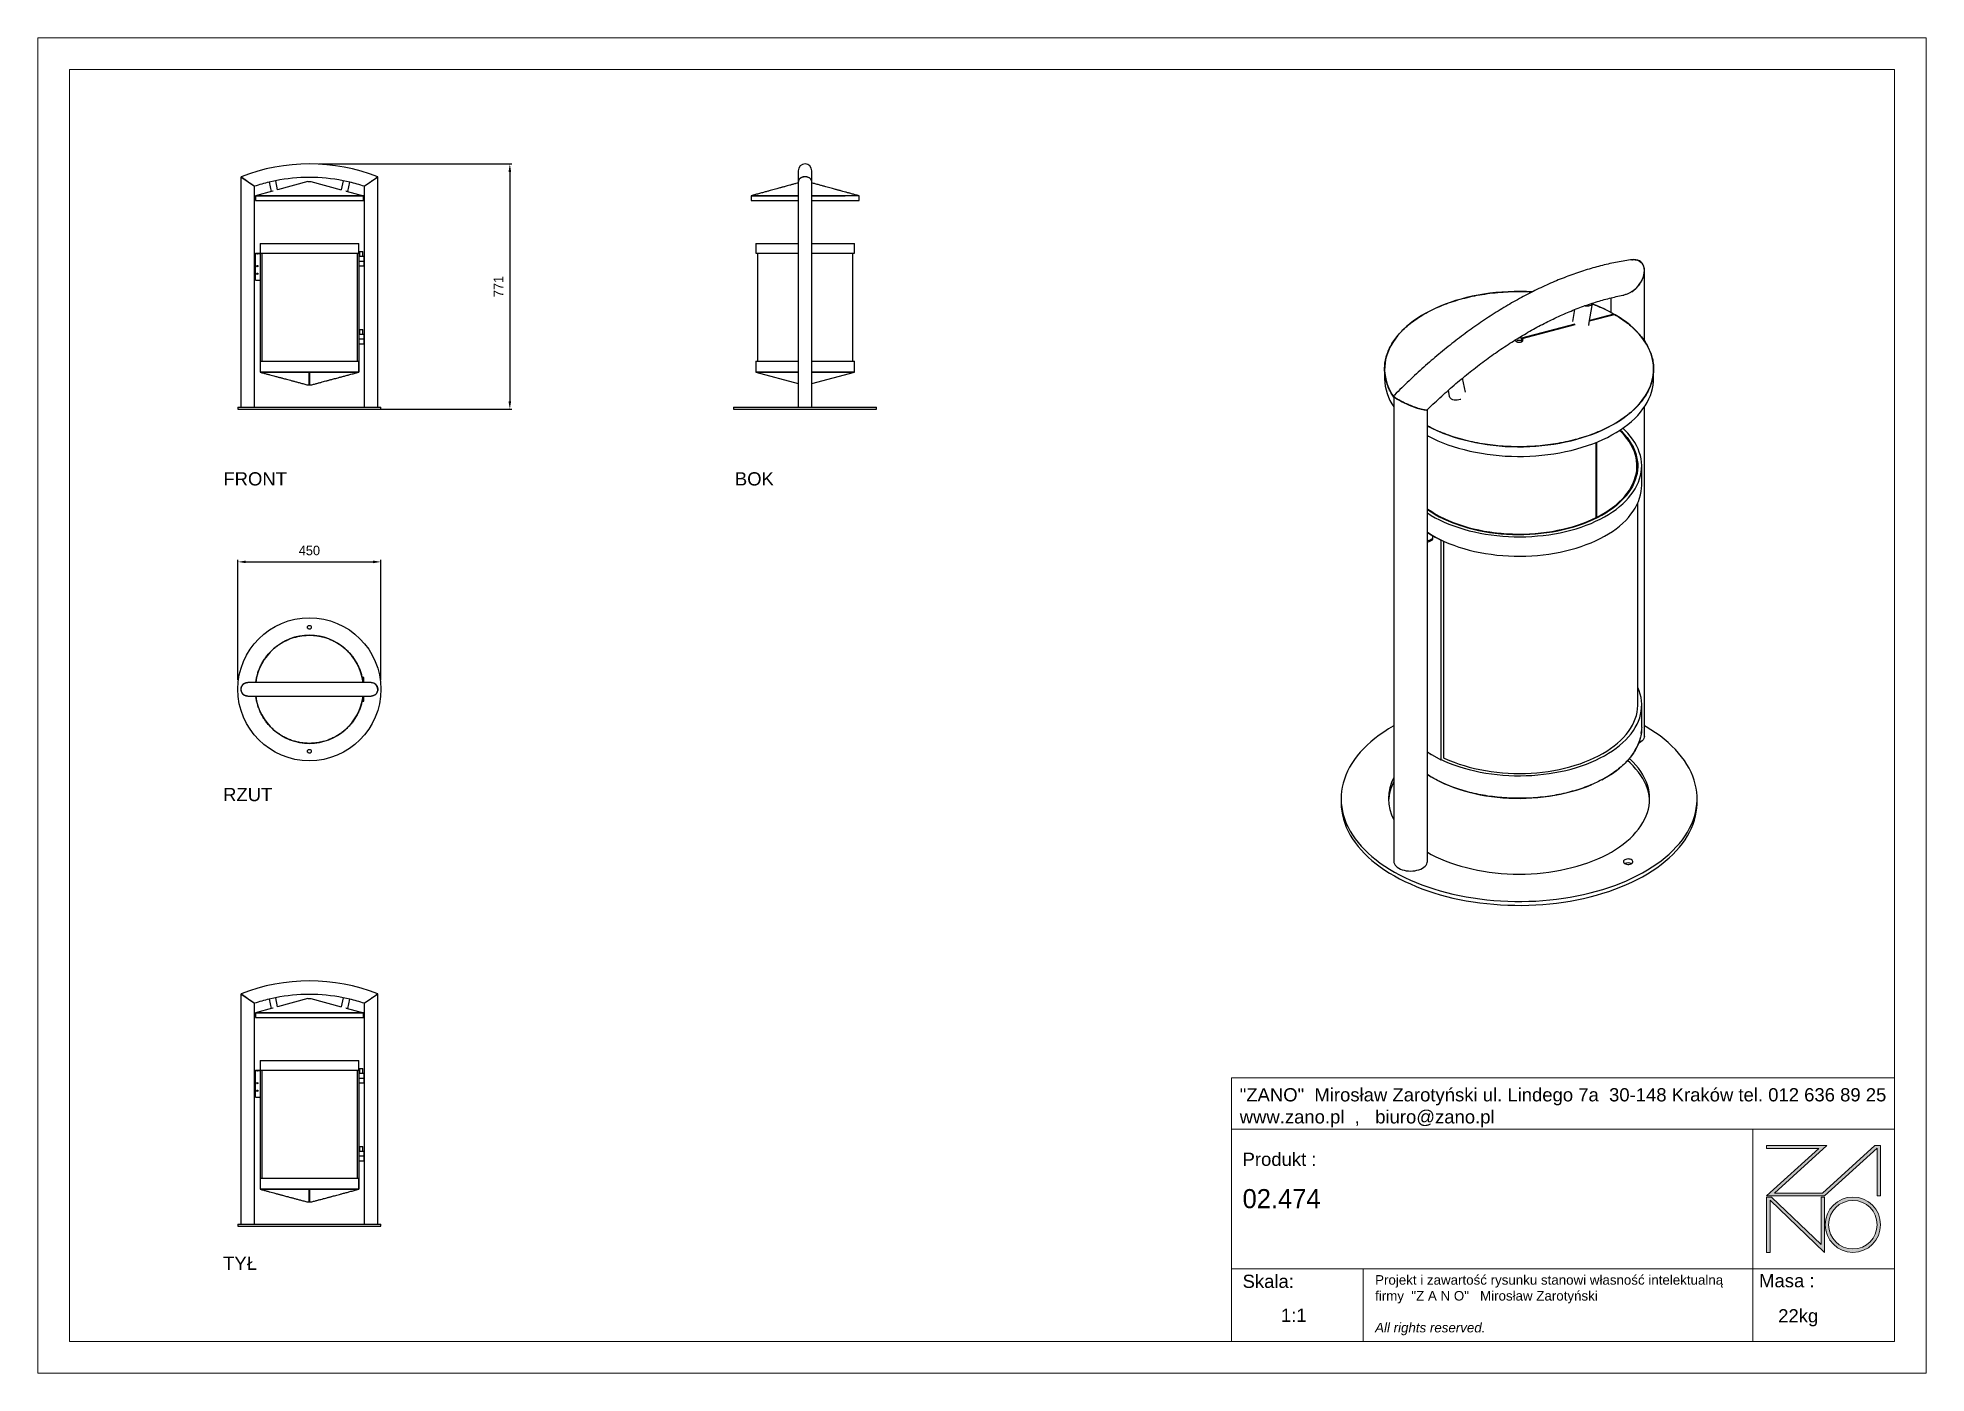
# Model space of a CAD drawing. Header units: millimetres. Extents: x -4332 to 1608, y -2326 to 1874.
import ezdxf

# ---------------------------------------------------------------- set-up
doc = ezdxf.new("R2010")
doc.units = ezdxf.units.MM
doc.header["$PDSIZE"] = -1
doc.layers.add('tabelka', color=155, linetype='Continuous')
doc.layers.add('WYMIAR', color=96, linetype='Continuous')
doc.dimstyles.new('1-1', dxfattribs={"dimtxt": 30, "dimasz": 25, "dimexe": 6.25, "dimexo": 30, "dimgap": 20.625, "dimtad": 1, "dimdec": 1, "dimtxsty": 'Standard', "dimcen": 0, "dimclrd": 2, "dimclre": 2, "dimclrt": 2, "dimadec": 0, "dimazin": 0, "dimtfac": 1, "dimtdec": 1, "dimtmove": 0, "dimatfit": 3, "dimfxl": 0, "dimarcsym": 0})

msp = doc.modelspace()

# ---------------------------------------------------------------- texts
at = {"layer": 'WYMIAR', "char_height": 41.5951, "width": 196.5247, "attachment_point": 1}
for s, insert in [('{\\f@Arial Unicode MS|b0|i0|c238|p34;FRONT}', (-3748.73, 507.86)), ('{\\f@Arial Unicode MS|b0|i0|c238|p34;BOK}', (-2139.78, 507.86)), ('{\\f@Arial Unicode MS|b0|i0|c238|p34;RZUT}', (-3749.58, -484.96)), ('{\\f@Arial Unicode MS|b0|i0|c238|p34;TYŁ}', (-3749.58, -1959.18))]:
    msp.add_mtext(s, dxfattribs=dict(at, insert=insert))

# ---------------------------------------------------------------- blocks, each defined once
blk = doc.blocks.new('zano')
at = {"layer": 'Defpoints', "lineweight": 5}
for points in [[(6270.2, 3716.2), (6270.2, 3707.4), (6434.8, 3707.4), (6270.2, 3558.4), (6452.4, 3558.4), (6617.9, 3708.2), (6617.9, 3558.4), (6628.6, 3558.4), (6628.6, 3716.2), (6610.7, 3716.2), (6446.1, 3567.2), (6295.4, 3567.2), (6459.9, 3716.2), (6270.2, 3716.2), (6270.2, 3707.4)], [(6270.2, 3554.4), (6286.2, 3554.4), (6441.7, 3405.6), (6441.7, 3554.4), (6452.4, 3554.4), (6452.4, 3380.5), (6281, 3544.6), (6281, 3380.5), (6270.2, 3380.5)]]:
    blk.add_hatch(color=251, dxfattribs=at).paths.add_polyline_path(points)
h = blk.add_hatch(color=251, dxfattribs=at)
h.paths.add_polyline_path([(6454.7, 3467.4, 1), (6628.6, 3467.4, 1)])
h.paths.add_polyline_path([(6617.9, 3467.4, -1), (6465.4, 3467.4, -1)], flags=16)
at = {"layer": 'Defpoints', "color": 251, "lineweight": 5}
blk.add_lwpolyline([(6434.8, 3707.4), (6270.2, 3558.4), (6452.4, 3558.4), (6617.9, 3708.2), (6617.9, 3558.4), (6628.6, 3558.4), (6628.6, 3716.2), (6610.7, 3716.2), (6446.1, 3567.2), (6295.4, 3567.2), (6459.9, 3716.2), (6270.2, 3716.2), (6270.2, 3707.4), (6432.1, 3707.4)], dxfattribs=at)
for points in [[(6270.2, 3716.2), (6270.2, 3707.4), (6434.8, 3707.4), (6270.2, 3558.4), (6452.4, 3558.4), (6617.9, 3708.2), (6617.9, 3558.4), (6628.6, 3558.4), (6628.6, 3716.2), (6610.7, 3716.2), (6446.1, 3567.2), (6295.4, 3567.2), (6459.9, 3716.2), (6270.2, 3716.2), (6270.2, 3707.4)], [(6270.2, 3554.4), (6286.2, 3554.4), (6441.7, 3405.6), (6441.7, 3554.4), (6452.4, 3554.4), (6452.4, 3380.5), (6281, 3544.6), (6281, 3380.5), (6270.2, 3380.5)]]:
    blk.add_lwpolyline(points, close=True, dxfattribs=at)
for radius in [87, 76.3]:
    blk.add_circle((6541.7, 3467.4), radius, dxfattribs=at)
blk = doc.blocks.new('TABELA')
at = {"layer": 'tabelka', "lineweight": 5}
for p, q in [((4587.4, 3929.4), (6672.4, 3929.4)), ((4587.4, 3767.6), (4587.4, 3929.4)), ((4587.4, 3929.4), (6672.4, 3929.4)), ((6226.5, 3767.6), (6226.5, 3329)), ((4587.4, 3329), (6672.4, 3329)), ((5001.6, 3329), (5001.6, 3100.4)), ((6226.5, 3329), (6226.5, 3100.4))]:
    blk.add_line(p, q, dxfattribs=at)
blk.add_lwpolyline([(4587.4, 3767.6), (6672.4, 3767.6), (6672.4, 3100.4), (4587.4, 3100.4)], close=True, dxfattribs=at)
blk.add_blockref('zano', (0, 0))
at = {"layer": 'tabelka', "lineweight": 5, "attachment_point": 1}
for s, insert, char_height, width in [('{\\fArial|b0|i0|c238|p34;"ZANO"  Mirosław Zarotyński ul. Lindego 7a  30-148 Kraków tel. 012 636 89 25\\Pwww.zano.pl  ,   biuro@zano.pl}', (4613, 3896.9), 41.595, 2040.38), ('{\\fArial|b0|i0|c238|p34;Produkt : }', (4622, 3694.1), 41.595, 265.273), ('{\\fCentury Gothic|b0|i0|c238|p34;02.474}', (4622, 3579.5), 60, 713.135), ('{\\fArial|b0|i0|c238|p34;Skala: }', (4622, 3310.3), 41.595, 191.675), ('{\\fArial|b0|i0|c238|p34;Masa :}', (6246.7, 3312.2), 41.595, 200.457), ('{\\fArial|b0|i0|c238|p34;1:1}', (4742.5, 3203.5), 41.595, 42.482), ('{\\fArial|b0|i0|c238|p34;22kg}', (6306.7, 3201.8), 41.595, 42.482)]:
    blk.add_mtext(s, dxfattribs=dict(at, insert=insert, char_height=char_height, width=width))
at = {"layer": 'tabelka', "color": 1, "lineweight": 5, "insert": (5038.9, 3308.9), "char_height": 30, "width": 1186.12, "attachment_point": 1}
blk.add_mtext('{\\fArial|b0|i0|c0|p34;Projekt i zawartość rysunku stanowi własność intelektualną firmy \\fArial|b0|i0|c238|p34; "Z A N O"   Mirosław Zarotyński\\fArial|b0|i1|c238|p34;\\P\\PAll rights reserved.}', dxfattribs=at)
blk = doc.blocks.new('front')
for p, q in [((-3693.3, 1437.1), (-3693.3, 712.2)), ((-3693.3, 1437.1), (-3650.9, 1407.4)), ((-3305.3, 1407.4), (-3262.9, 1437.1)), ((-3262.9, 712.2), (-3262.9, 1437.1)), ((-3650.9, 712.2), (-3650.9, 1407.1)), ((-3594.3, 1391.9), (-3648.1, 1377.2)), ((-3648.1, 1377.2), (-3648.1, 1362.2)), ((-3648.1, 1377.2), (-3648.1, 1377.2)), ((-3648.1, 1377.2), (-3308.8, 1377.2)), ((-3605, 1420.2), (-3598.6, 1391)), ((-3584.4, 1424.8), (-3604.8, 1420.3)), ((-3592.3, 1392.3), (-3598.6, 1391)), ((-3578, 1396.3), (-3584.1, 1424.7)), ((-3483.1, 1422.2), (-3578, 1396.3)), ((-3473.1, 1422.2), (-3378.2, 1396.3)), ((-3372, 1424.7), (-3378.2, 1396.3)), ((-3351.4, 1420.3), (-3371.8, 1424.8)), ((-3357.5, 1391), (-3363.9, 1392.3)), ((-3361.9, 1391.9), (-3308.1, 1377.2)), ((-3357.5, 1391), (-3351.2, 1420.2)), ((-3308.8, 1377.2), (-3308.8, 1362.2)), ((-3308.7, 1377.2), (-3308.7, 1362.2)), ((-3308.7, 1377.2), (-3308.1, 1377.2)), ((-3308.7, 1377.2), (-3308.7, 1377.2)), ((-3308.1, 1362.2), (-3308.1, 1377.2)), ((-3305.3, 1407.1), (-3305.3, 712.2)), ((-3648.1, 1362.2), (-3308.8, 1362.2)), ((-3308.7, 1362.2), (-3308.8, 1362.2)), ((-3308.7, 1362.2), (-3308.1, 1362.2)), ((-3648.1, 1195.2), (-3648.1, 1197.2)), ((-3648.1, 1197.2), (-3641.1, 1197.2)), ((-3641.1, 1195.2), (-3648.1, 1195.2)), ((-3648.1, 1112.2), (-3648.1, 1195.2)), ((-3641.1, 1197.2), (-3641.1, 1195.2)), ((-3641.1, 1197.2), (-3640.1, 1197.2)), ((-3641.1, 1195.2), (-3640.1, 1195.2)), ((-3640.1, 1195.2), (-3640.1, 1197.2)), ((-3640.1, 1197.2), (-3633.1, 1197.2)), ((-3633.1, 1195.2), (-3640.1, 1195.2)), ((-3633.1, 1227.2), (-3633.1, 1197.2)), ((-3633.1, 1227.2), (-3323.4, 1227.2)), ((-3633.1, 1197.2), (-3632.4, 1197.2)), ((-3633.1, 1197.2), (-3633.1, 857.2)), ((-3632.4, 1197.2), (-3323.8, 1197.2)), ((-3628.1, 1197.2), (-3628.1, 857.4)), ((-3328.1, 1197.2), (-3328.1, 857.4)), ((-3323.8, 1197.2), (-3323.1, 1197.2)), ((-3323.4, 1227.2), (-3323.4, 1197.2)), ((-3323.4, 1227.2), (-3323.3, 1227.2)), ((-3323.3, 1227.2), (-3323.3, 1197.2)), ((-3323.3, 1227.2), (-3323.1, 1227.2)), ((-3323.1, 1197.2), (-3323.1, 1227.2)), ((-3323.1, 1197.2), (-3323.1, 1172.2)), ((-3320.1, 1202.2), (-3320.1, 1187.2)), ((-3320.1, 1202.2), (-3310.1, 1202.2)), ((-3310.1, 1187.2), (-3310.1, 1202.2)), ((-3323.1, 1187.2), (-3307.1, 1187.2)), ((-3323.1, 1172.2), (-3323.1, 1157.2)), ((-3323.1, 1172.2), (-3307.1, 1172.2)), ((-3323.1, 1157.2), (-3307.1, 1157.2)), ((-3323.1, 1157.2), (-3323.1, 857.2)), ((-3307.1, 1187.2), (-3307.1, 1172.2)), ((-3307.1, 1172.2), (-3307.1, 1157.2)), ((-3648.1, 1112.2), (-3633.1, 1112.2)), ((-3320.1, 957.2), (-3320.1, 942.2)), ((-3320.1, 957.2), (-3310.1, 957.2)), ((-3310.1, 942.2), (-3310.1, 957.2)), ((-3323.1, 942.2), (-3307.1, 942.2)), ((-3323.1, 927.2), (-3323.1, 912.2)), ((-3323.1, 927.2), (-3307.1, 927.2)), ((-3323.1, 912.2), (-3307.1, 912.2)), ((-3307.1, 942.2), (-3307.1, 927.2)), ((-3307.1, 927.2), (-3307.1, 912.2)), ((-3633.1, 857.2), (-3633.1, 822.4)), ((-3633.1, 857.2), (-3632.4, 857.2)), ((-3632.4, 857.4), (-3323.8, 857.4)), ((-3323.8, 857.2), (-3323.1, 857.2)), ((-3323.1, 822.4), (-3323.1, 857.2)), ((-3323.1, 857.2), (-3323.1, 822.4)), ((-3323.1, 857.2), (-3323.1, 822.4)), ((-3633.1, 822.4), (-3633.1, 822.4)), ((-3633.1, 822.4), (-3323.1, 822.4)), ((-3478.6, 782.4), (-3478.6, 822.4)), ((-3478.5, 787.2), (-3478.6, 782.4)), ((-3477.7, 787.2), (-3477.6, 782.4)), ((-3477.6, 822.4), (-3477.6, 782.4)), ((-3323.1, 822.4), (-3323.1, 822.4)), ((-3703.1, 712.2), (-3703.1, 706.2)), ((-3703.1, 712.2), (-3253.1, 712.2)), ((-3703.1, 706.2), (-3253.1, 706.2)), ((-3253.1, 706.2), (-3253.1, 712.2))]:
    blk.add_line(p, q)
for centre in [(-3642.1, 1156.2), (-3642.1, 1132.2)]:
    blk.add_circle(centre, 2)
for radius, start, end in [(591.7, 68.69156, 111.30585), (549.3, 78.86558, 101.13442), (549.3, 103.35641, 108.31602), (549.3, 71.68249, 76.64359)]:
    blk.add_arc((-3478.1, 885.8), radius, start, end)
for points, knots in [([(-3650.7, 1407.2), (-3650.7, 1407.2), (-3650.8, 1407.3), (-3651.4, 1407.7), (-3652.3, 1408.4), (-3653.6, 1409.3), (-3655.3, 1410.5), (-3657.4, 1411.9), (-3659.9, 1413.7), (-3662.9, 1415.8), (-3666.4, 1418.2), (-3670.2, 1420.9), (-3674.3, 1423.8), (-3678.5, 1426.7), (-3682.3, 1429.4), (-3685.5, 1431.7), (-3688, 1433.4), (-3690, 1434.8), (-3691.5, 1435.9), (-3692.6, 1436.6), (-3693.1, 1437), (-3693.1, 1436.9), (-3693, 1436.9)], [0, 0, 0, 0, 0.037899, 0.076272, 0.115657, 0.156162, 0.197561, 0.24431, 0.29202, 0.347887, 0.404939, 0.470375, 0.53743, 0.607981, 0.680801, 0.735599, 0.791863, 0.838048, 0.885495, 0.93173, 0.979659, 1, 1, 1, 1]), ([(-3263.1, 1437), (-3263.1, 1437), (-3263, 1437), (-3263.3, 1436.8), (-3263.9, 1436.4), (-3265, 1435.6), (-3266.4, 1434.7), (-3268.2, 1433.4), (-3270.3, 1431.9), (-3273, 1430), (-3276, 1427.9), (-3279.4, 1425.5), (-3283.2, 1422.8), (-3287.3, 1420), (-3291.4, 1417.1), (-3295.2, 1414.4), (-3298.4, 1412.2), (-3300.8, 1410.5), (-3302.7, 1409.1), (-3304.2, 1408.1), (-3305.1, 1407.5), (-3305.5, 1407.2), (-3305.5, 1407.2), (-3305.4, 1407.2)], [0, 0, 0, 0, 0.002536, 0.045384, 0.085641, 0.125914, 0.16821, 0.210529, 0.258363, 0.306223, 0.362236, 0.418274, 0.483429, 0.548593, 0.619978, 0.691317, 0.747369, 0.80337, 0.849343, 0.895278, 0.941554, 0.9878, 1, 1, 1, 1]), ([(-3308.1, 1377.2), (-3308.2, 1377.2), (-3308.4, 1377.2), (-3310.1, 1377.2), (-3312.7, 1377.2), (-3316.4, 1377.2), (-3321, 1377.2), (-3326.6, 1377.2), (-3333.2, 1377.2), (-3340.6, 1377.2), (-3348.9, 1377.2), (-3358, 1377.2), (-3367.8, 1377.2), (-3378.3, 1377.2), (-3389.5, 1377.2), (-3401.1, 1377.2), (-3413.2, 1377.2), (-3425.8, 1377.2), (-3438.6, 1377.2), (-3451.7, 1377.2), (-3465, 1377.2), (-3478.3, 1377.2), (-3491.7, 1377.2), (-3504.9, 1377.2), (-3518, 1377.2), (-3530.9, 1377.2), (-3543.4, 1377.2), (-3555.5, 1377.2), (-3567.1, 1377.2), (-3578.2, 1377.2), (-3588.7, 1377.2), (-3598.5, 1377.2), (-3607.6, 1377.2), (-3615.8, 1377.2), (-3623.2, 1377.2), (-3629.7, 1377.2), (-3635.3, 1377.2), (-3639.9, 1377.2), (-3643.6, 1377.2), (-3646.2, 1377.2), (-3647.8, 1377.2), (-3648, 1377.2), (-3648.1, 1377.2)], [0, 0, 0, 0, 0.025, 0.05, 0.075, 0.1, 0.125, 0.15, 0.175, 0.2, 0.225, 0.25, 0.275, 0.3, 0.325, 0.35, 0.375, 0.4, 0.425, 0.45, 0.475, 0.5, 0.525, 0.55, 0.575, 0.6, 0.625, 0.65, 0.675, 0.7, 0.725, 0.75, 0.775, 0.8, 0.825, 0.85, 0.875, 0.9, 0.925, 0.95, 0.975, 1, 1, 1, 1]), ([(-3483.1, 1422.2), (-3483, 1422.2), (-3482.9, 1422.2), (-3481.8, 1422.2), (-3480.2, 1422.2), (-3478.3, 1422.2), (-3476.4, 1422.2), (-3474.7, 1422.2), (-3473.5, 1422.2), (-3473.2, 1422.2), (-3473.1, 1422.2)], [0, 0, 0, 0, 0.125, 0.249999, 0.375, 0.5, 0.625003, 0.750001, 0.875003, 1, 1, 1, 1]), ([(-3633.1, 822.4), (-3629.3, 821.4), (-3622.2, 819.5), (-3611.9, 816.8), (-3602.6, 814.3), (-3594.2, 812), (-3587.1, 810.1), (-3581.3, 808.6), (-3576.7, 807.4), (-3572.6, 806.3), (-3568.8, 805.3), (-3564.6, 804.1), (-3559.4, 802.8), (-3553, 801), (-3545.6, 799.1), (-3537.3, 796.9), (-3528.1, 794.4), (-3518.1, 791.7), (-3507.2, 788.8), (-3495.4, 785.7), (-3487.3, 783.5), (-3483.1, 782.4)], [0, 0, 0, 0, 0.074673, 0.143151, 0.205436, 0.261527, 0.311424, 0.346284, 0.377319, 0.404531, 0.427991, 0.452433, 0.4891, 0.531996, 0.581117, 0.636461, 0.698023, 0.764533, 0.837033, 0.915521, 1, 1, 1, 1]), ([(-3478.6, 822.4), (-3482.6, 822.4), (-3490.7, 822.4), (-3502.8, 822.4), (-3514.8, 822.4), (-3526.5, 822.4), (-3537.9, 822.4), (-3548.9, 822.4), (-3559.5, 822.4), (-3569.6, 822.4), (-3579.1, 822.4), (-3588.1, 822.4), (-3596.3, 822.4), (-3603.8, 822.4), (-3610.6, 822.4), (-3616.5, 822.4), (-3621.5, 822.4), (-3625.7, 822.4), (-3629, 822.4), (-3631.4, 822.4), (-3632.8, 822.4), (-3633, 822.4), (-3633.1, 822.4)], [0, 0, 0, 0, 0.0500515, 0.100103, 0.150154, 0.2002057, 0.2502573, 0.3003087, 0.3503603, 0.4004115, 0.4504632, 0.5005146, 0.550566, 0.6006176, 0.6506687, 0.7007204, 0.7507718, 0.8008232, 0.8508748, 0.900926, 0.9509776, 1, 1, 1, 1]), ([(-3483, 782.4), (-3483, 782.4), (-3482.9, 782.4), (-3482, 782.4), (-3480.5, 782.4), (-3479.2, 782.4), (-3478.6, 782.4)], [0, 0, 0, 0, 0.225241, 0.483493, 0.741752, 1, 1, 1, 1]), ([(-3478.5, 787.2), (-3478.5, 789.9), (-3478.6, 795.2), (-3478.6, 803.2), (-3478.6, 811.2), (-3478.6, 817.6), (-3478.6, 821.3), (-3478.6, 822.4)], [0, 0, 0, 0, 0.227476, 0.45495, 0.682424, 0.909898, 1, 1, 1, 1]), ([(-3477.9, 782.4), (-3478, 782.4), (-3478.1, 782.4), (-3478.2, 782.4), (-3478.2, 782.4)], [0, 0, 0, 0, 0.499983, 1, 1, 1, 1]), ([(-3477.6, 822.4), (-3477.6, 821.3), (-3477.6, 817.6), (-3477.6, 811.2), (-3477.6, 803.2), (-3477.6, 795.2), (-3477.7, 789.9), (-3477.7, 787.2)], [0, 0, 0, 0, 0.090102, 0.317576, 0.54505, 0.772524, 1, 1, 1, 1]), ([(-3323.1, 822.4), (-3323.2, 822.4), (-3323.3, 822.4), (-3324.8, 822.4), (-3327.1, 822.4), (-3330.4, 822.4), (-3334.6, 822.4), (-3339.7, 822.4), (-3345.6, 822.4), (-3352.3, 822.4), (-3359.9, 822.4), (-3368.1, 822.4), (-3377, 822.4), (-3386.6, 822.4), (-3396.7, 822.4), (-3407.3, 822.4), (-3418.3, 822.4), (-3429.7, 822.4), (-3441.4, 822.4), (-3453.3, 822.4), (-3465.4, 822.4), (-3473.5, 822.4), (-3477.6, 822.4)], [0, 0, 0, 0, 0.0490224, 0.099074, 0.1491252, 0.1991768, 0.2492282, 0.2992796, 0.3493313, 0.3993824, 0.449434, 0.4994854, 0.5495368, 0.5995885, 0.6496397, 0.6996913, 0.7497427, 0.7997943, 0.849846, 0.899897, 0.9499485, 1, 1, 1, 1]), ([(-3477.6, 782.4), (-3477, 782.4), (-3475.7, 782.4), (-3474.2, 782.4), (-3473.2, 782.4), (-3473.2, 782.4), (-3473.1, 782.4)], [0, 0, 0, 0, 0.258232, 0.516474, 0.77471, 1, 1, 1, 1]), ([(-3473.1, 782.4), (-3469.3, 783.4), (-3462.2, 785.3), (-3451.9, 788), (-3442.6, 790.5), (-3434.2, 792.8), (-3427.1, 794.7), (-3421.3, 796.2), (-3416.7, 797.4), (-3412.6, 798.5), (-3408.8, 799.5), (-3404.4, 800.7), (-3398.6, 802.3), (-3391.3, 804.2), (-3382.7, 806.5), (-3373.1, 809.1), (-3362.2, 812), (-3350.2, 815.2), (-3337, 818.7), (-3327.9, 821.1), (-3323.1, 822.4)], [0, 0, 0, 0, 0.074662, 0.143141, 0.205438, 0.261549, 0.311469, 0.346343, 0.37739, 0.404608, 0.428068, 0.452511, 0.49383, 0.542898, 0.599713, 0.664275, 0.736585, 0.816642, 0.904447, 1, 1, 1, 1])]:
    blk.add_open_spline(points, degree=3, knots=knots)
blk.add_open_spline([(-3477.7, 787.2), (-3477.8, 787.2), (-3478.1, 787.2), (-3478.3, 787.2), (-3478.5, 787.2)], degree=3)
blk = doc.blocks.new('bok')
for p, q in [((-1940.2, 1456.2), (-1940.2, 1422.2)), ((-1897.8, 1422.3), (-1897.8, 1456.2)), ((-2089, 1377.2), (-2089, 1362.2)), ((-2089, 1377.2), (-2089, 1377.2)), ((-2089, 1377.2), (-1940.2, 1377.2)), ((-1940.2, 1422.2), (-1940.2, 712.2)), ((-1897.8, 712.2), (-1897.8, 1422.2)), ((-1897.8, 1377.2), (-1793.2, 1377.2)), ((-1749, 1362.2), (-1749, 1377.2)), ((-1749, 1377.2), (-1749, 1377.2)), ((-2089, 1362.2), (-1940.2, 1362.2)), ((-1897.8, 1362.2), (-1749, 1362.2)), ((-2074, 1227.2), (-2074, 1197.2)), ((-2074, 1227.2), (-1940.2, 1227.2)), ((-2074, 1197.2), (-1940.2, 1197.2)), ((-2069, 1197.2), (-2069, 857.4)), ((-1897.8, 1227.2), (-1764, 1227.2)), ((-1897.8, 1197.2), (-1764, 1197.2)), ((-1769, 857.4), (-1769, 1197.2)), ((-1764, 1197.2), (-1764, 1227.2)), ((-2074, 857.4), (-2074, 822.4)), ((-2074, 857.4), (-1940.2, 857.4)), ((-1897.8, 857.4), (-1764, 857.4)), ((-1764, 822.4), (-1764, 857.4)), ((-2074, 822.4), (-2074, 822.4)), ((-2074, 822.4), (-1940.2, 786.7)), ((-2074, 822.4), (-1940.2, 822.4)), ((-1897.8, 822.4), (-1765.8, 822.4)), ((-1897.8, 786.7), (-1764, 822.4)), ((-2144, 712.2), (-2144, 706.2)), ((-2144, 712.2), (-1694, 712.2)), ((-2144, 706.2), (-1694, 706.2)), ((-1694, 706.2), (-1694, 712.2))]:
    blk.add_line(p, q)
blk.add_arc((-1919, 1456.2), 21.2, 0, 180)
blk.add_ellipse((-1919, 1422.2), major_axis=(21.2, 0), ratio=0.701754, start_param=0, end_param=3.141593)
for points, knots in [([(-1897.9, 1422.1), (-1897.8, 1422.6), (-1897.8, 1424.2), (-1898.6, 1426.7), (-1900.3, 1429.4), (-1902.5, 1431.7), (-1905, 1433.4), (-1907.8, 1434.8), (-1910.7, 1435.9), (-1914, 1436.6), (-1917.3, 1437), (-1920.5, 1437), (-1923.6, 1436.7), (-1926.4, 1436.1), (-1929.1, 1435.2), (-1931.6, 1434.1), (-1934, 1432.8), (-1936, 1431.1), (-1937.8, 1429.1), (-1939.2, 1426.9), (-1940, 1424.5), (-1940.1, 1423), (-1940.1, 1422.2)], [0, 0, 0, 0, 0.037879, 0.108559, 0.181511, 0.236408, 0.292775, 0.339044, 0.386577, 0.432896, 0.480913, 0.522137, 0.564647, 0.604577, 0.645524, 0.688388, 0.732214, 0.781255, 0.83134, 0.888881, 0.947685, 1, 1, 1, 1]), ([(-1940.2, 1377.2), (-1942, 1377.2), (-1948.2, 1377.2), (-1958.6, 1377.2), (-1971.5, 1377.2), (-1984, 1377.2), (-1996.2, 1377.2), (-2007.8, 1377.2), (-2018.9, 1377.2), (-2029.4, 1377.2), (-2039.2, 1377.2), (-2048.3, 1377.2), (-2056.5, 1377.2), (-2064, 1377.2), (-2070.5, 1377.2), (-2076.1, 1377.2), (-2080.7, 1377.2), (-2084.4, 1377.2), (-2087, 1377.2), (-2088.5, 1377.2), (-2089.1, 1377.2), (-2089, 1377.2), (-2089, 1377.2)], [0, 0, 0, 0, 0.022005, 0.076281, 0.130558, 0.184834, 0.239111, 0.293388, 0.347664, 0.401941, 0.456217, 0.510494, 0.56477, 0.619047, 0.673323, 0.7276, 0.781876, 0.836153, 0.890429, 0.944706, 0.998983, 1, 1, 1, 1]), ([(-1940.2, 1417.8), (-1942.6, 1417.1), (-1948.5, 1415.5), (-1957.5, 1413.1), (-1966.8, 1410.6), (-1974.5, 1408.4), (-1980.9, 1406.7), (-1986, 1405.3), (-1990.5, 1404.1), (-1994.6, 1403), (-1999.3, 1401.7), (-2005, 1400.1), (-2012.1, 1398.2), (-2020.2, 1396), (-2029.3, 1393.5), (-2039.4, 1390.7), (-2050.4, 1387.7), (-2062.4, 1384.5), (-2075.3, 1380.9), (-2084.3, 1378.5), (-2089, 1377.2)], [0, 0, 0, 0, 0.049805, 0.118889, 0.181113, 0.23647, 0.275144, 0.309572, 0.339754, 0.365771, 0.392875, 0.43353, 0.481083, 0.535532, 0.596879, 0.665124, 0.738863, 0.819255, 0.906301, 1, 1, 1, 1]), ([(-1749, 1377.2), (-1753.1, 1378.4), (-1760.9, 1380.5), (-1772.2, 1383.6), (-1782.5, 1386.4), (-1791.8, 1388.9), (-1799.5, 1391), (-1805.9, 1392.8), (-1811, 1394.2), (-1815.5, 1395.4), (-1819.6, 1396.5), (-1824.3, 1397.8), (-1830, 1399.3), (-1837.1, 1401.3), (-1845.2, 1403.5), (-1854.3, 1406), (-1864.4, 1408.7), (-1875.4, 1411.7), (-1886.7, 1414.8), (-1894.2, 1416.8), (-1897.8, 1417.8)], [0, 0, 0, 0, 0.0828075, 0.1587464, 0.2278165, 0.2900179, 0.3453507, 0.3840078, 0.4184246, 0.448601, 0.474616, 0.5017209, 0.542383, 0.5899516, 0.6444248, 0.7057982, 0.7740668, 0.8478231, 0.9282221, 1, 1, 1, 1]), ([(-1749, 1377.2), (-1749, 1377.2), (-1748.8, 1377.2), (-1749.4, 1377.2), (-1750.9, 1377.2), (-1753.5, 1377.2), (-1757.2, 1377.2), (-1761.8, 1377.2), (-1767.4, 1377.2), (-1773.9, 1377.2), (-1781.4, 1377.2), (-1789.7, 1377.2), (-1798.7, 1377.2), (-1808.5, 1377.2), (-1819, 1377.2), (-1830.1, 1377.2), (-1841.8, 1377.2), (-1853.9, 1377.2), (-1866.4, 1377.2), (-1879.3, 1377.2), (-1889.8, 1377.2), (-1896, 1377.2), (-1897.8, 1377.2)], [0, 0, 0, 0, 0.001017, 0.055294, 0.109571, 0.163847, 0.218124, 0.2724, 0.326677, 0.380953, 0.43523, 0.489506, 0.543783, 0.598059, 0.652336, 0.706612, 0.760889, 0.815166, 0.869442, 0.923719, 0.977995, 1, 1, 1, 1]), ([(-1940.2, 822.4), (-1941.3, 822.4), (-1946.4, 822.4), (-1955.4, 822.4), (-1967.1, 822.4), (-1978.5, 822.4), (-1989.6, 822.4), (-2000.2, 822.4), (-2010.3, 822.4), (-2019.8, 822.4), (-2028.8, 822.4), (-2037, 822.4), (-2044.5, 822.4), (-2051.3, 822.4), (-2057.2, 822.4), (-2062.3, 822.4), (-2066.5, 822.4), (-2069.8, 822.4), (-2072.2, 822.4), (-2073.7, 822.4), (-2073.9, 822.4), (-2074, 822.4)], [0, 0, 0, 0, 0.014824, 0.069556, 0.124288, 0.17902, 0.233752, 0.288484, 0.343216, 0.397948, 0.45268, 0.507412, 0.562144, 0.616876, 0.671608, 0.72634, 0.781072, 0.835804, 0.890536, 0.945268, 1, 1, 1, 1]), ([(-1764, 822.4), (-1764.1, 822.4), (-1764.3, 822.4), (-1765.8, 822.4), (-1768.2, 822.4), (-1771.5, 822.4), (-1775.8, 822.4), (-1780.9, 822.4), (-1786.9, 822.4), (-1793.7, 822.4), (-1801.2, 822.4), (-1809.5, 822.4), (-1818.5, 822.4), (-1828, 822.4), (-1838.2, 822.4), (-1848.8, 822.4), (-1859.9, 822.4), (-1871.3, 822.4), (-1883, 822.4), (-1891.9, 822.4), (-1896.8, 822.4), (-1897.8, 822.4)], [0, 0, 0, 0, 0.054855, 0.10971, 0.164565, 0.21942, 0.274275, 0.329131, 0.383986, 0.438841, 0.493696, 0.548551, 0.603406, 0.658261, 0.713116, 0.767971, 0.822826, 0.877681, 0.932537, 0.987392, 1, 1, 1, 1])]:
    blk.add_open_spline(points, degree=3, knots=knots)
blk = doc.blocks.new('rzut')
for p, q in [((-3284.2, -153.6), (-3672, -153.6)), ((-3307.1, -137.8), (-3312.2, -137.8)), ((-3307.1, -153.6), (-3307.1, -137.8)), ((-3672, -196), (-3284.2, -196)), ((-3312.2, -211.8), (-3307.1, -211.8)), ((-3307.1, -211.8), (-3307.1, -196))]:
    blk.add_line(p, q)
for centre, radius in [((-3478.1, -174.8), 225), ((-3478.1, 20.2), 6), ((-3478.1, -369.8), 6)]:
    blk.add_circle(centre, radius)
for centre, radius, start, end in [((-3478.1, -174.8), 170, 7.16377, 172.83623), ((-3672.1, -174.8), 21.2, 89.99834, 270.00138), ((-3284.1, -174.8), 21.2, 0, 89.99947), ((-3284.1, -174.8), 21.2, 269.99959, 0), ((-3478.1, -174.8), 170, 187.16377, 352.83623)]:
    blk.add_arc(centre, radius, start, end)
for points, knots in [([(-3646.6, -153.6), (-3646.4, -151.8), (-3645.8, -145.6), (-3643.5, -135.1), (-3640, -122.3), (-3635.3, -109.7), (-3629.7, -97.6), (-3623.2, -86), (-3615.8, -74.8), (-3607.6, -64.4), (-3598.5, -54.5), (-3588.7, -45.5), (-3578.2, -37.2), (-3567.1, -29.8), (-3555.5, -23.2), (-3543.4, -17.6), (-3530.9, -13), (-3518, -9.4), (-3504.9, -6.7), (-3491.7, -5.2), (-3478.3, -4.6), (-3465, -5.1), (-3451.7, -6.7), (-3438.6, -9.3), (-3425.8, -12.9), (-3413.2, -17.5), (-3401.1, -23), (-3389.5, -29.5), (-3378.3, -36.9), (-3367.8, -45.2), (-3358, -54.2), (-3348.9, -64), (-3340.6, -74.4), (-3333.2, -85.5), (-3326.6, -97.2), (-3321, -109.3), (-3316.4, -121.8), (-3312.8, -134.6), (-3310.5, -145.3), (-3309.8, -151.6), (-3309.5, -153.6)], [0, 0, 0, 0, 0.011002, 0.038141, 0.065279, 0.092417, 0.119556, 0.146694, 0.173832, 0.200971, 0.228109, 0.255247, 0.282386, 0.309524, 0.336662, 0.3638, 0.390939, 0.418077, 0.445215, 0.472354, 0.499492, 0.52663, 0.553769, 0.580907, 0.608045, 0.635184, 0.662322, 0.68946, 0.716598, 0.743737, 0.770875, 0.798013, 0.825152, 0.85229, 0.879428, 0.906567, 0.933705, 0.960844, 0.987982, 1, 1, 1, 1]), ([(-3671.9, -195.9), (-3672.7, -195.9), (-3674.9, -196), (-3678.5, -195.1), (-3682.3, -193.5), (-3685.5, -191.2), (-3688, -188.8), (-3690, -186), (-3691.5, -183.1), (-3692.6, -179.8), (-3693.1, -176.5), (-3693.1, -173.2), (-3692.7, -170.2), (-3691.8, -167.3), (-3690.6, -164.6), (-3689, -162.1), (-3687.1, -159.8), (-3684.7, -157.7), (-3681.9, -155.9), (-3678.7, -154.6), (-3675.3, -153.7), (-3673, -153.7), (-3671.9, -153.6)], [0, 0, 0, 0, 0.037396, 0.10794, 0.180752, 0.235543, 0.291802, 0.337981, 0.385423, 0.431652, 0.479577, 0.520721, 0.56315, 0.603003, 0.643871, 0.686653, 0.730394, 0.779341, 0.829329, 0.88676, 0.945451, 1, 1, 1, 1]), ([(-3284.2, -153.7), (-3283.2, -153.7), (-3280.7, -153.7), (-3276.9, -154.7), (-3272.8, -156.7), (-3269.6, -159.2), (-3267.1, -162.1), (-3265.3, -165), (-3264, -168.2), (-3263.2, -171.6), (-3263, -175), (-3263.2, -178.1), (-3263.9, -181), (-3265, -183.8), (-3266.4, -186.4), (-3268.2, -188.8), (-3270.3, -191), (-3273, -192.9), (-3276, -194.5), (-3279.4, -195.6), (-3282.2, -196.1), (-3283.9, -195.9), (-3284.2, -195.9)], [0, 0, 0, 0, 0.049196, 0.123171, 0.192491, 0.264456, 0.312408, 0.361649, 0.409658, 0.459469, 0.501625, 0.545169, 0.584908, 0.625699, 0.667527, 0.710313, 0.757653, 0.806005, 0.86143, 0.918052, 0.98243, 1, 1, 1, 1]), ([(-3309.5, -196), (-3309.8, -197.9), (-3310.5, -204.3), (-3312.8, -215), (-3316.4, -227.8), (-3321, -240.3), (-3326.6, -252.4), (-3333.2, -264.1), (-3340.6, -275.1), (-3348.9, -285.6), (-3358, -295.4), (-3367.8, -304.4), (-3378.3, -312.7), (-3389.5, -320.1), (-3401.1, -326.6), (-3413.2, -332.1), (-3425.8, -336.7), (-3438.6, -340.3), (-3451.7, -342.9), (-3465, -344.5), (-3478.3, -345), (-3491.7, -344.4), (-3504.9, -342.8), (-3518, -340.2), (-3530.9, -336.6), (-3543.4, -331.9), (-3555.5, -326.3), (-3567.1, -319.8), (-3578.2, -312.4), (-3588.7, -304.1), (-3598.5, -295), (-3607.6, -285.2), (-3615.8, -274.7), (-3623.2, -263.6), (-3629.7, -252), (-3635.3, -239.9), (-3640, -227.3), (-3643.5, -214.5), (-3645.8, -204), (-3646.4, -197.8), (-3646.6, -196)], [0, 0, 0, 0, 0.012018, 0.039156, 0.066295, 0.093433, 0.120572, 0.14771, 0.174848, 0.201987, 0.229125, 0.256263, 0.283402, 0.31054, 0.337678, 0.364816, 0.391955, 0.419093, 0.446231, 0.47337, 0.500508, 0.527646, 0.554785, 0.581923, 0.609061, 0.6362, 0.663338, 0.690476, 0.717614, 0.744753, 0.771891, 0.799029, 0.826168, 0.853306, 0.880444, 0.907583, 0.934721, 0.961859, 0.988998, 1, 1, 1, 1])]:
    blk.add_open_spline(points, degree=3, knots=knots)
blk = doc.blocks.new('tyl')
for p, q in [((-3693.3, -1132.5), (-3693.3, -1857.4)), ((-3693.3, -1132.5), (-3650.9, -1162.3)), ((-3650.9, -1857.4), (-3650.9, -1162.5)), ((-3594.3, -1177.7), (-3648.1, -1192.4)), ((-3605, -1149.4), (-3598.6, -1178.6)), ((-3584.4, -1144.9), (-3604.8, -1149.3)), ((-3592.3, -1177.3), (-3598.6, -1178.6)), ((-3578, -1173.3), (-3584.1, -1144.9)), ((-3483.1, -1147.4), (-3578, -1173.3)), ((-3473.1, -1147.4), (-3378.2, -1173.3)), ((-3372, -1144.9), (-3378.2, -1173.3)), ((-3351.4, -1149.3), (-3371.8, -1144.9)), ((-3357.5, -1178.6), (-3363.9, -1177.3)), ((-3361.9, -1177.7), (-3308.1, -1192.4)), ((-3357.5, -1178.6), (-3351.2, -1149.4)), ((-3305.3, -1162.3), (-3262.9, -1132.5)), ((-3305.3, -1162.5), (-3305.3, -1857.4)), ((-3262.9, -1857.4), (-3262.9, -1132.5)), ((-3648.1, -1192.4), (-3648.1, -1207.4)), ((-3648.1, -1192.4), (-3648.1, -1192.4)), ((-3648.1, -1192.4), (-3308.8, -1192.4)), ((-3648.1, -1207.4), (-3308.8, -1207.4)), ((-3308.8, -1192.4), (-3308.8, -1207.4)), ((-3308.7, -1207.4), (-3308.8, -1207.4)), ((-3308.7, -1192.4), (-3308.7, -1207.4)), ((-3308.7, -1192.4), (-3308.1, -1192.4)), ((-3308.7, -1192.4), (-3308.7, -1192.4)), ((-3308.7, -1207.4), (-3308.1, -1207.4)), ((-3308.1, -1207.4), (-3308.1, -1192.4)), ((-3633.1, -1342.4), (-3633.1, -1372.4)), ((-3633.1, -1342.4), (-3323.4, -1342.4)), ((-3323.4, -1342.4), (-3323.4, -1372.4)), ((-3323.4, -1342.4), (-3323.3, -1342.4)), ((-3323.3, -1342.4), (-3323.3, -1372.4)), ((-3323.3, -1342.4), (-3323.1, -1342.4)), ((-3323.1, -1372.4), (-3323.1, -1342.4)), ((-3648.1, -1374.4), (-3648.1, -1372.4)), ((-3648.1, -1372.4), (-3641.1, -1372.4)), ((-3641.1, -1374.4), (-3648.1, -1374.4)), ((-3648.1, -1457.4), (-3648.1, -1374.4)), ((-3641.1, -1372.4), (-3641.1, -1374.4)), ((-3641.1, -1372.4), (-3640.1, -1372.4)), ((-3641.1, -1374.4), (-3640.1, -1374.4)), ((-3640.1, -1374.4), (-3640.1, -1372.4)), ((-3640.1, -1372.4), (-3633.1, -1372.4)), ((-3633.1, -1374.4), (-3640.1, -1374.4)), ((-3633.1, -1372.4), (-3632.4, -1372.4)), ((-3633.1, -1372.4), (-3633.1, -1712.4)), ((-3632.4, -1372.4), (-3323.8, -1372.4)), ((-3628.1, -1372.4), (-3628.1, -1712.2)), ((-3328.1, -1372.4), (-3328.1, -1712.2)), ((-3323.8, -1372.4), (-3323.1, -1372.4)), ((-3323.1, -1372.4), (-3323.1, -1397.4)), ((-3323.1, -1382.4), (-3307.1, -1382.4)), ((-3323.1, -1397.4), (-3323.1, -1412.4)), ((-3323.1, -1397.4), (-3307.1, -1397.4)), ((-3323.1, -1412.4), (-3307.1, -1412.4)), ((-3323.1, -1412.4), (-3323.1, -1712.4)), ((-3320.1, -1367.4), (-3320.1, -1382.4)), ((-3320.1, -1367.4), (-3310.1, -1367.4)), ((-3310.1, -1382.4), (-3310.1, -1367.4)), ((-3307.1, -1382.4), (-3307.1, -1397.4)), ((-3307.1, -1397.4), (-3307.1, -1412.4)), ((-3648.1, -1457.4), (-3633.1, -1457.4)), ((-3323.1, -1627.4), (-3307.1, -1627.4)), ((-3323.1, -1642.4), (-3323.1, -1657.4)), ((-3323.1, -1642.4), (-3307.1, -1642.4)), ((-3323.1, -1657.4), (-3307.1, -1657.4)), ((-3320.1, -1612.4), (-3320.1, -1627.4)), ((-3320.1, -1612.4), (-3310.1, -1612.4)), ((-3310.1, -1627.4), (-3310.1, -1612.4)), ((-3307.1, -1627.4), (-3307.1, -1642.4)), ((-3307.1, -1642.4), (-3307.1, -1657.4)), ((-3633.1, -1712.4), (-3633.1, -1747.2)), ((-3633.1, -1712.4), (-3632.4, -1712.4)), ((-3632.4, -1712.2), (-3323.8, -1712.2)), ((-3323.8, -1712.4), (-3323.1, -1712.4)), ((-3323.1, -1747.2), (-3323.1, -1712.4)), ((-3323.1, -1712.4), (-3323.1, -1747.2)), ((-3323.1, -1712.4), (-3323.1, -1747.2)), ((-3633.1, -1747.2), (-3633.1, -1747.2)), ((-3633.1, -1747.2), (-3323.1, -1747.2)), ((-3478.6, -1787.2), (-3478.6, -1747.2)), ((-3477.6, -1747.2), (-3477.6, -1787.2)), ((-3323.1, -1747.2), (-3323.1, -1747.2)), ((-3478.5, -1782.4), (-3478.6, -1787.2)), ((-3477.7, -1782.4), (-3477.6, -1787.2)), ((-3703.1, -1857.4), (-3703.1, -1863.4)), ((-3703.1, -1857.4), (-3253.1, -1857.4)), ((-3703.1, -1863.4), (-3253.1, -1863.4)), ((-3253.1, -1863.4), (-3253.1, -1857.4))]:
    blk.add_line(p, q)
for centre in [(-3642.1, -1413.4), (-3642.1, -1437.4)]:
    blk.add_circle(centre, 2)
for radius, start, end in [(591.7, 68.69156, 111.30585), (549.3, 103.35641, 108.31602), (549.3, 78.86558, 101.13442), (549.3, 71.68249, 76.64359)]:
    blk.add_arc((-3478.1, -1683.8), radius, start, end)
for points, knots in [([(-3650.7, -1162.4), (-3650.7, -1162.4), (-3650.8, -1162.3), (-3651.4, -1161.9), (-3652.3, -1161.2), (-3653.6, -1160.3), (-3655.3, -1159.1), (-3657.4, -1157.7), (-3659.9, -1155.9), (-3662.9, -1153.8), (-3666.4, -1151.4), (-3670.2, -1148.7), (-3674.3, -1145.8), (-3678.5, -1142.9), (-3682.3, -1140.2), (-3685.5, -1137.9), (-3688, -1136.2), (-3690, -1134.8), (-3691.5, -1133.7), (-3692.6, -1133), (-3693.1, -1132.6), (-3693.1, -1132.7), (-3693, -1132.7)], [0, 0, 0, 0, 0.037899, 0.076272, 0.115657, 0.156162, 0.197561, 0.24431, 0.29202, 0.347887, 0.404939, 0.470375, 0.53743, 0.607981, 0.680801, 0.735599, 0.791863, 0.838048, 0.885495, 0.93173, 0.979659, 1, 1, 1, 1]), ([(-3483.1, -1147.4), (-3483, -1147.4), (-3482.9, -1147.4), (-3481.8, -1147.4), (-3480.2, -1147.4), (-3478.3, -1147.4), (-3476.4, -1147.4), (-3474.7, -1147.4), (-3473.5, -1147.4), (-3473.2, -1147.4), (-3473.1, -1147.4)], [0, 0, 0, 0, 0.125, 0.249999, 0.375, 0.5, 0.625003, 0.750001, 0.875003, 1, 1, 1, 1]), ([(-3263.1, -1132.6), (-3263.1, -1132.6), (-3263, -1132.6), (-3263.3, -1132.8), (-3263.9, -1133.2), (-3265, -1134), (-3266.4, -1135), (-3268.2, -1136.2), (-3270.3, -1137.7), (-3273, -1139.6), (-3276, -1141.7), (-3279.4, -1144.1), (-3283.2, -1146.8), (-3287.3, -1149.6), (-3291.4, -1152.5), (-3295.2, -1155.2), (-3298.4, -1157.4), (-3300.8, -1159.1), (-3302.7, -1160.5), (-3304.2, -1161.5), (-3305.1, -1162.1), (-3305.5, -1162.4), (-3305.5, -1162.4), (-3305.4, -1162.4)], [0, 0, 0, 0, 0.002536, 0.045384, 0.085641, 0.125914, 0.16821, 0.210529, 0.258363, 0.306223, 0.362236, 0.418274, 0.483429, 0.548593, 0.619978, 0.691317, 0.747369, 0.80337, 0.849343, 0.895278, 0.941554, 0.9878, 1, 1, 1, 1]), ([(-3308.1, -1192.4), (-3308.2, -1192.4), (-3308.4, -1192.4), (-3310.1, -1192.4), (-3312.7, -1192.4), (-3316.4, -1192.4), (-3321, -1192.4), (-3326.6, -1192.4), (-3333.2, -1192.4), (-3340.6, -1192.4), (-3348.9, -1192.4), (-3358, -1192.4), (-3367.8, -1192.4), (-3378.3, -1192.4), (-3389.5, -1192.4), (-3401.1, -1192.4), (-3413.2, -1192.4), (-3425.8, -1192.4), (-3438.6, -1192.4), (-3451.7, -1192.4), (-3465, -1192.4), (-3478.3, -1192.4), (-3491.7, -1192.4), (-3504.9, -1192.4), (-3518, -1192.4), (-3530.9, -1192.4), (-3543.4, -1192.4), (-3555.5, -1192.4), (-3567.1, -1192.4), (-3578.2, -1192.4), (-3588.7, -1192.4), (-3598.5, -1192.4), (-3607.6, -1192.4), (-3615.8, -1192.4), (-3623.2, -1192.4), (-3629.7, -1192.4), (-3635.3, -1192.4), (-3639.9, -1192.4), (-3643.6, -1192.4), (-3646.2, -1192.4), (-3647.8, -1192.4), (-3648, -1192.4), (-3648.1, -1192.4)], [0, 0, 0, 0, 0.025, 0.05, 0.075, 0.1, 0.125, 0.15, 0.175, 0.2, 0.225, 0.25, 0.275, 0.3, 0.325, 0.35, 0.375, 0.4, 0.425, 0.45, 0.475, 0.5, 0.525, 0.55, 0.575, 0.6, 0.625, 0.65, 0.675, 0.7, 0.725, 0.75, 0.775, 0.8, 0.825, 0.85, 0.875, 0.9, 0.925, 0.95, 0.975, 1, 1, 1, 1]), ([(-3633.1, -1747.2), (-3629.3, -1748.2), (-3622.2, -1750.1), (-3611.9, -1752.9), (-3602.6, -1755.3), (-3594.2, -1757.6), (-3587.1, -1759.5), (-3581.3, -1761), (-3576.7, -1762.3), (-3572.6, -1763.3), (-3568.8, -1764.3), (-3564.6, -1765.5), (-3559.4, -1766.9), (-3553, -1768.6), (-3545.6, -1770.5), (-3537.3, -1772.7), (-3528.1, -1775.2), (-3518.1, -1777.9), (-3507.2, -1780.8), (-3495.4, -1783.9), (-3487.3, -1786.1), (-3483.1, -1787.2)], [0, 0, 0, 0, 0.074673, 0.143151, 0.205436, 0.261527, 0.311424, 0.346284, 0.377319, 0.404531, 0.427991, 0.452433, 0.4891, 0.531996, 0.581117, 0.636461, 0.698023, 0.764533, 0.837033, 0.915521, 1, 1, 1, 1]), ([(-3478.6, -1747.2), (-3482.6, -1747.2), (-3490.7, -1747.2), (-3502.8, -1747.2), (-3514.8, -1747.2), (-3526.5, -1747.2), (-3537.9, -1747.2), (-3548.9, -1747.2), (-3559.5, -1747.2), (-3569.6, -1747.2), (-3579.1, -1747.2), (-3588.1, -1747.2), (-3596.3, -1747.2), (-3603.8, -1747.2), (-3610.6, -1747.2), (-3616.5, -1747.2), (-3621.5, -1747.2), (-3625.7, -1747.2), (-3629, -1747.2), (-3631.4, -1747.2), (-3632.8, -1747.2), (-3633, -1747.2), (-3633.1, -1747.2)], [0, 0, 0, 0, 0.0500515, 0.100103, 0.150154, 0.2002057, 0.2502573, 0.3003087, 0.3503603, 0.4004115, 0.4504632, 0.5005146, 0.550566, 0.6006176, 0.6506687, 0.7007204, 0.7507718, 0.8008232, 0.8508748, 0.900926, 0.9509776, 1, 1, 1, 1]), ([(-3478.5, -1782.4), (-3478.5, -1779.7), (-3478.6, -1774.4), (-3478.6, -1766.4), (-3478.6, -1758.4), (-3478.6, -1752), (-3478.6, -1748.3), (-3478.6, -1747.2)], [0, 0, 0, 0, 0.227476, 0.45495, 0.682424, 0.909898, 1, 1, 1, 1]), ([(-3477.6, -1747.2), (-3477.6, -1748.3), (-3477.6, -1752), (-3477.6, -1758.4), (-3477.6, -1766.4), (-3477.6, -1774.4), (-3477.7, -1779.7), (-3477.7, -1782.4)], [0, 0, 0, 0, 0.090102, 0.317576, 0.54505, 0.772524, 1, 1, 1, 1]), ([(-3323.1, -1747.2), (-3323.2, -1747.2), (-3323.3, -1747.2), (-3324.8, -1747.2), (-3327.1, -1747.2), (-3330.4, -1747.2), (-3334.6, -1747.2), (-3339.7, -1747.2), (-3345.6, -1747.2), (-3352.3, -1747.2), (-3359.9, -1747.2), (-3368.1, -1747.2), (-3377, -1747.2), (-3386.6, -1747.2), (-3396.7, -1747.2), (-3407.3, -1747.2), (-3418.3, -1747.2), (-3429.7, -1747.2), (-3441.4, -1747.2), (-3453.3, -1747.2), (-3465.4, -1747.2), (-3473.5, -1747.2), (-3477.6, -1747.2)], [0, 0, 0, 0, 0.0490224, 0.099074, 0.1491252, 0.1991768, 0.2492282, 0.2992796, 0.3493313, 0.3993824, 0.449434, 0.4994854, 0.5495368, 0.5995885, 0.6496397, 0.6996913, 0.7497427, 0.7997943, 0.849846, 0.899897, 0.9499485, 1, 1, 1, 1]), ([(-3473.1, -1787.2), (-3469.3, -1786.2), (-3462.2, -1784.3), (-3451.9, -1781.6), (-3442.6, -1779.1), (-3434.2, -1776.8), (-3427.1, -1774.9), (-3421.3, -1773.4), (-3416.7, -1772.2), (-3412.6, -1771.1), (-3408.8, -1770.1), (-3404.4, -1768.9), (-3398.6, -1767.4), (-3391.3, -1765.4), (-3382.7, -1763.1), (-3373.1, -1760.5), (-3362.2, -1757.6), (-3350.2, -1754.4), (-3337, -1750.9), (-3327.9, -1748.5), (-3323.1, -1747.2)], [0, 0, 0, 0, 0.074662, 0.143141, 0.205438, 0.261549, 0.311469, 0.346343, 0.37739, 0.404608, 0.428068, 0.452511, 0.49383, 0.542898, 0.599713, 0.664275, 0.736585, 0.816642, 0.904447, 1, 1, 1, 1]), ([(-3483, -1787.2), (-3483, -1787.2), (-3482.9, -1787.2), (-3482, -1787.2), (-3480.5, -1787.2), (-3479.2, -1787.2), (-3478.6, -1787.2)], [0, 0, 0, 0, 0.225241, 0.483493, 0.741752, 1, 1, 1, 1]), ([(-3477.9, -1787.2), (-3478, -1787.2), (-3478.1, -1787.2), (-3478.2, -1787.2), (-3478.2, -1787.2)], [0, 0, 0, 0, 0.499983, 1, 1, 1, 1]), ([(-3477.6, -1787.2), (-3477, -1787.2), (-3475.7, -1787.2), (-3474.2, -1787.2), (-3473.2, -1787.2), (-3473.2, -1787.2), (-3473.1, -1787.2)], [0, 0, 0, 0, 0.258232, 0.516474, 0.77471, 1, 1, 1, 1])]:
    blk.add_open_spline(points, degree=3, knots=knots)
blk.add_open_spline([(-3477.7, -1782.4), (-3477.8, -1782.4), (-3478.1, -1782.4), (-3478.3, -1782.4), (-3478.5, -1782.4)], degree=3)
blk = doc.blocks.new('izometria')
for p, q in [((721, 921), (721, 1142.1)), ((501, 1019.2), (494.8, 982.4)), ((546.8, 972.2), (558, 1038.2)), ((615.5, 1056.1), (615.5, 1010.8)), ((501.8, 973.1), (334.8, 929.2)), ((336.5, 928.2), (503.6, 972.1)), ((501.5, 971.1), (501.1, 971.4)), ((548.8, 983.9), (626.9, 1004.4)), ((625.1, 1005.4), (549.1, 985.5)), ((651, 989.2), (651, 989.2)), ((652.6, 988.1), (652.6, 988.1)), ((334.8, 929.2), (333.3, 921.4)), ((335, 921.8), (333.3, 921.4)), ((336.5, 928.2), (334.7, 920.5)), ((336.1, 919), (334.7, 920.5)), ((-96.1, 832.1), (-96.1, 801.8)), ((749.9, 801.8), (749.9, 832.2)), ((158.8, 759.6), (149.4, 804.2)), ((-67.2, 748), (-67.2, -716)), ((103.5, 765), (107.2, 747.4)), ((721, -321.9), (721, 713)), ((38.3, -716), (38.3, 704.4)), ((569.1, 365.4), (569.1, 601.6)), ((569.9, 601.9), (569.9, 365.8)), ((570.1, 602), (570.1, 365.9)), ((712.6, 466.5), (712.6, 527.5)), ((700.1, -224), (700.1, 410.4)), ((50.6, 311.1), (38.3, 318.2)), ((38.3, 318.2), (80.6, 293.8)), ((55.8, 299.9), (55.8, 304)), ((48.9, 295.9), (50.6, 296.9)), ((48.9, 295.9), (48.9, 291.8)), ((48.9, 291.8), (50.6, 292.8)), ((50.6, 292.8), (50.6, 296.9)), ((80.6, 293.8), (81.8, 294.6)), ((80.6, 293.8), (80.6, -397)), ((89.4, 291.1), (89.4, -391.6)), ((712.6, -295.1), (712.6, -224)), ((711.2, -313.7), (712.2, -305.3)), ((38.3, -372.6), (80.6, -397)), ((80.6, -397), (81.8, -396.2)), ((-233, -518.9), (-233, -531.1)), ((886.8, -531.1), (886.8, -518.9))]:
    blk.add_line(p, q)
at = {"flags": 128}
for points in [[(368.4, 1075.3), (349.7, 1076.1), (330.5, 1076.4), (311.3, 1076.3), (292.1, 1075.6), (272.9, 1074.5), (253.9, 1072.8), (235, 1070.6), (216.4, 1068), (197.9, 1064.8), (179.7, 1061.2), (161.8, 1057.1), (144.3, 1052.5), (127.1, 1047.5), (110.4, 1042), (94.1, 1036.1), (78.3, 1029.8), (63, 1023.1), (48.2, 1016), (34, 1008.5), (20.4, 1000.6), (7.5, 992.4), (-4.8, 983.8), (-16.4, 974.9), (-27.3, 965.8), (-37.4, 956.4), (-46.8, 946.7), (-55.4, 936.7), (-63.3, 926.6), (-70.3, 916.3), (-76.5, 905.7), (-81.9, 895.1), (-86.4, 884.3), (-90.1, 873.4), (-92.9, 862.4), (-94.8, 851.3), (-95.9, 840.2), (-96.1, 829.1), (-95.4, 818), (-93.8, 807), (-91.4, 795.9), (-88.1, 785), (-84, 774.2), (-79, 763.4), (-73.1, 752.9), (-67.2, 743.5)], [(558, 1039.6), (557.9, 1037.6), (556.8, 1035.6), (554.9, 1033.9), (552.2, 1032.4), (548.8, 1031.3), (544.9, 1030.6), (540.5, 1030.3), (535.8, 1030.4), (532.4, 1030.7)], [(38.3, 653.7), (41.9, 651.8), (56.4, 644.5), (71.5, 637.6), (87.1, 631.1), (103.1, 625), (119.7, 619.3), (136.7, 614.1), (154.1, 609.4), (171.8, 605.1), (189.9, 601.2), (208.2, 597.9), (226.8, 595), (245.6, 592.6), (264.5, 590.7), (283.6, 589.3), (302.8, 588.4), (322, 588.1), (341.3, 588.2), (360.5, 588.8), (379.6, 590), (398.7, 591.6), (417.5, 593.7), (436.2, 596.3), (454.7, 599.5), (472.9, 603.1), (490.8, 607.1), (508.4, 611.7), (525.6, 616.7), (542.3, 622.1), (558.7, 628), (574.5, 634.3), (589.9, 641), (604.6, 648.1), (618.9, 655.5), (632.5, 663.4), (645.5, 671.6), (657.8, 680.1), (669.4, 689), (680.4, 698.1), (690.6, 707.5), (700, 717.2), (708.7, 727.1), (716.6, 737.2), (723.7, 747.6), (729.9, 758.1), (735.3, 768.7), (739.9, 779.5), (743.7, 790.4), (746.5, 801.4), (748.5, 812.4), (749.6, 823.5), (749.9, 834.6), (749.3, 845.7), (747.8, 856.8), (745.4, 867.8), (742.2, 878.8), (738.1, 889.6), (733.1, 900.4), (727.3, 911), (720.7, 921.4), (713.3, 931.6), (705.1, 941.7), (696, 951.5), (686.3, 961.1), (675.8, 970.4), (664.5, 979.4), (652.6, 988.1)], [(314.5, 923.8), (314.5, 923.5), (315.5, 920.8), (318.1, 918.6), (322, 917.1), (326.6, 916.5), (331.2, 916.9), (335.2, 918.4), (338.1, 920.5), (339.3, 923.1), (338.8, 925.8), (336.5, 928.2), (336.5, 928.2)], [(38.3, 623.2), (41.9, 621.3), (56.4, 614), (71.5, 607.1), (87.1, 600.6), (103.1, 594.5), (119.7, 588.9), (136.7, 583.6), (154.1, 578.9), (171.8, 574.6), (189.9, 570.7), (208.2, 567.4), (226.8, 564.5), (245.6, 562.1), (264.5, 560.2), (283.6, 558.8), (302.8, 558), (322, 557.6), (341.3, 557.7), (360.5, 558.3), (379.6, 559.5), (398.7, 561.1), (417.5, 563.2), (436.2, 565.9), (454.7, 569), (472.9, 572.6), (490.8, 576.6), (508.4, 581.2), (525.6, 586.2), (542.3, 591.6), (558.7, 597.5), (574.5, 603.8), (589.9, 610.5), (604.6, 617.6), (618.9, 625.1), (632.5, 632.9), (645.5, 641.1), (657.8, 649.6), (669.4, 658.5), (680.4, 667.6), (690.6, 677), (700, 686.7), (708.7, 696.6), (716.6, 706.8), (723.7, 717.1), (729.9, 727.6), (735.3, 738.3), (739.9, 749), (743.7, 759.9), (746.5, 770.9), (748.5, 782), (749.6, 793.1), (749.9, 801.8)], [(143.2, 737), (141.7, 736.4), (137, 735.1), (132.2, 734.4), (127.4, 734.3), (122.8, 734.8), (118.5, 736), (114.8, 737.7), (111.7, 739.9), (109.3, 742.6), (107.7, 745.7), (107.2, 747.4)], [(38.3, 379.8), (50.2, 372.3), (63.3, 364.9), (77, 357.9), (91.3, 351.2), (106, 344.9), (121.3, 339.1), (137.1, 333.7), (153.2, 328.7), (169.8, 324.1), (186.7, 320), (204, 316.4), (221.5, 313.3), (239.2, 310.6), (257.2, 308.5), (275.3, 306.8), (293.5, 305.7), (311.8, 305), (330.2, 304.8), (348.5, 305.2), (366.8, 306), (385, 307.4), (403, 309.2), (420.9, 311.5), (438.6, 314.4), (456, 317.7), (473.1, 321.4), (489.9, 325.7), (506.4, 330.4), (522.4, 335.5), (538, 341.1), (553.1, 347.1), (567.7, 353.5), (581.7, 360.3), (595.2, 367.5), (608.1, 375.1), (620.3, 383), (631.9, 391.2), (642.7, 399.7), (652.9, 408.5), (662.3, 417.6), (671, 426.9), (678.9, 436.5), (686, 446.2), (692.3, 456.2), (697.7, 466.3), (702.3, 476.5), (706.1, 486.9), (709, 497.3), (711.1, 507.9), (712.3, 518.4), (712.6, 529), (712, 539.6), (710.6, 550.1), (708.3, 560.6), (705.1, 571.1), (701.1, 581.4), (696.2, 591.6), (690.5, 601.7), (684, 611.6), (676.7, 621.3), (668.6, 630.8), (659.7, 640), (653.1, 646.3)], [(644.6, 640.5), (649.8, 635.5), (658.5, 626.4), (666.5, 616.9), (673.6, 607.3), (679.9, 597.5), (685.4, 587.5), (690, 577.3), (693.8, 567.1), (696.7, 556.7), (698.7, 546.3), (699.9, 535.8), (700.1, 525.4), (699.5, 514.9), (698, 504.4), (695.6, 494), (692.4, 483.7), (688.3, 473.5), (683.3, 463.4), (677.5, 453.5), (670.8, 443.8), (663.4, 434.2), (655.1, 424.9), (646.1, 415.8), (636.3, 406.9), (625.8, 398.4), (614.5, 390.2), (602.6, 382.2), (590.1, 374.7), (576.9, 367.5), (563.1, 360.6), (548.8, 354.2), (533.9, 348.2), (518.6, 342.6), (502.7, 337.4), (486.5, 332.7), (469.9, 328.5), (453, 324.7), (435.8, 321.4), (418.3, 318.6), (400.6, 316.2), (382.7, 314.4), (364.7, 313.1), (346.6, 312.3), (328.4, 312), (310.2, 312.2), (292.1, 312.9), (274.1, 314.2), (256.2, 315.9), (238.4, 318.1), (220.9, 320.9), (203.6, 324.1), (186.6, 327.8), (170, 332), (153.7, 336.6), (137.8, 341.7), (122.4, 347.2), (107.5, 353.2), (93, 359.5), (79.2, 366.3), (65.9, 373.5), (53.2, 381), (41.2, 388.8), (38.3, 390.8)], [(38.3, 390.8), (50.1, 382.9), (62.6, 375.3), (75.8, 368.1), (89.5, 361.2), (103.8, 354.7), (118.6, 348.7), (133.9, 343), (149.7, 337.8), (165.9, 333.1), (182.5, 328.8), (199.4, 325), (216.6, 321.6), (234.1, 318.8), (251.8, 316.4), (269.7, 314.5), (287.7, 313.2), (305.8, 312.3), (324, 312), (342.1, 312.2), (360.3, 312.9), (378.3, 314.1), (396.2, 315.8), (414, 318), (431.6, 320.7), (448.9, 323.8), (465.9, 327.5), (482.6, 331.6), (498.9, 336.3), (514.8, 341.3), (530.3, 346.8), (545.3, 352.7), (559.8, 359.1), (573.7, 365.8), (587, 372.9), (599.7, 380.4), (611.8, 388.3), (623.2, 396.4), (633.9, 404.9), (643.9, 413.7), (653.1, 422.7), (661.5, 432), (669.2, 441.5), (676, 451.2), (682, 461.1), (687.2, 471.2), (691.5, 481.4), (695, 491.7), (697.5, 502.1), (699.2, 512.5), (700.1, 523), (700, 533.5), (699, 544), (697.2, 554.4), (694.5, 564.8), (690.9, 575), (686.5, 585.2), (681.2, 595.2), (675.1, 605.1), (668.1, 614.8), (660.3, 624.3), (651.8, 633.5), (644.6, 640.5)], [(38.3, 393.1), (40.2, 391.8), (52, 383.9), (64.4, 376.3), (77.4, 369.1), (91.1, 362.3), (105.3, 355.9), (120, 349.9), (135.2, 344.3), (150.9, 339.1), (167, 334.4), (183.4, 330.1), (200.3, 326.3), (217.4, 323), (234.7, 320.2), (252.3, 317.8), (270.1, 316), (288, 314.6), (306, 313.8), (324, 313.4), (342, 313.6), (360, 314.3), (378, 315.5), (395.8, 317.2), (413.4, 319.4), (430.9, 322), (448.1, 325.2), (465, 328.8), (481.6, 333), (497.8, 337.5), (513.6, 342.6), (528.9, 348), (543.8, 353.9), (558.2, 360.2), (572, 366.9), (585.3, 374), (597.9, 381.4), (609.9, 389.2), (621.2, 397.3), (631.8, 405.7), (641.7, 414.5), (650.9, 423.4), (659.3, 432.7), (666.9, 442.1), (673.7, 451.8), (679.6, 461.6), (684.8, 471.6), (689.1, 481.7), (692.5, 491.9), (695.1, 502.2), (696.8, 512.6), (697.6, 523), (697.5, 533.4), (696.6, 543.8), (694.7, 554.2), (692.1, 564.5), (688.5, 574.7), (684.1, 584.8), (678.8, 594.8), (672.7, 604.6), (665.8, 614.2), (658.1, 623.6), (649.6, 632.8), (642.9, 639.4)], [(38.3, 318.8), (50.2, 311.4), (63.3, 304), (77, 296.9), (91.3, 290.2), (106, 284), (121.3, 278.1), (137.1, 272.7), (153.2, 267.7), (169.8, 263.2), (186.7, 259.1), (204, 255.5), (221.5, 252.3), (239.2, 249.7), (257.2, 247.5), (275.3, 245.9), (293.5, 244.7), (311.8, 244), (330.2, 243.9), (348.5, 244.2), (366.8, 245.1), (385, 246.4), (403, 248.2), (420.9, 250.6), (438.6, 253.4), (456, 256.7), (473.1, 260.5), (489.9, 264.7), (506.4, 269.4), (522.4, 274.6), (538, 280.2), (553.1, 286.2), (567.7, 292.6), (581.7, 299.4), (595.2, 306.6), (608.1, 314.1), (620.3, 322), (631.9, 330.2), (642.7, 338.7), (652.9, 347.5), (662.3, 356.6), (671, 366), (678.9, 375.5), (686, 385.3), (692.3, 395.2), (697.7, 405.3), (702.3, 415.6), (706.1, 425.9), (709, 436.4), (711.1, 446.9), (712.3, 457.5), (712.6, 466.5)], [(81.8, -395.9), (91.8, -400.5), (106.6, -406.7), (121.9, -412.6), (137.7, -418), (153.9, -422.9), (170.4, -427.5), (187.4, -431.5), (204.6, -435.1), (222.1, -438.2), (239.9, -440.9), (257.9, -443), (276, -444.7), (294.2, -445.8), (312.5, -446.5), (330.9, -446.6), (349.2, -446.2), (367.5, -445.4), (385.7, -444), (403.7, -442.1), (421.6, -439.8), (439.3, -436.9), (456.7, -433.6), (473.8, -429.8), (490.6, -425.6), (507, -420.8), (523, -415.7), (538.6, -410.1), (553.7, -404.1), (568.2, -397.6), (582.3, -390.8), (595.7, -383.6), (608.6, -376.1), (620.8, -368.2), (632.3, -359.9), (643.2, -351.4), (653.3, -342.6), (662.7, -333.5), (671.3, -324.1), (679.2, -314.6), (686.3, -304.8), (692.5, -294.8), (697.9, -284.7), (702.5, -274.5), (706.3, -264.1), (709.1, -253.7), (711.1, -243.1), (712.3, -232.6), (712.6, -222), (712, -211.4), (710.5, -200.9), (708.2, -190.4), (705, -179.9), (700.9, -169.6), (700.1, -167.9)], [(89.4, -390.2), (93.2, -392), (107.7, -398.3), (122.6, -404.3), (138, -409.8), (153.9, -414.9), (170.2, -419.5), (186.9, -423.7), (203.9, -427.4), (221.2, -430.6), (238.7, -433.3), (256.4, -435.6), (274.4, -437.3), (292.4, -438.5), (310.5, -439.2), (328.7, -439.4), (346.8, -439.1), (364.9, -438.3), (382.9, -437), (400.8, -435.2), (418.5, -432.8), (436, -430), (453.3, -426.7), (470.2, -422.9), (486.8, -418.7), (503, -413.9), (518.8, -408.8), (534.2, -403.2), (549, -397.1), (563.3, -390.7), (577.1, -383.8), (590.3, -376.6), (602.8, -369), (614.7, -361.1), (625.9, -352.9), (636.5, -344.3), (646.2, -335.5), (655.3, -326.4), (663.5, -317.1), (670.9, -307.5), (677.6, -297.7), (683.4, -287.8), (688.3, -277.7), (692.4, -267.5), (695.7, -257.2), (698, -246.8), (699.5, -236.3), (700.1, -225.9), (700.1, -224)], [(-67.2, -289.3), (-69, -290.4), (-84.3, -299.6), (-99, -309.1), (-113, -319), (-126.4, -329.2), (-139, -339.7), (-150.9, -350.4), (-162.1, -361.5), (-172.5, -372.7), (-182.1, -384.2), (-190.9, -396), (-198.9, -407.9), (-206.1, -419.9), (-212.4, -432.2), (-218, -444.5), (-222.6, -457), (-226.4, -469.6), (-229.4, -482.3), (-231.4, -495), (-232.6, -507.7), (-233, -520.5), (-232.4, -533.3), (-231, -546), (-228.7, -558.7), (-225.6, -571.4), (-221.5, -583.9), (-216.7, -596.4), (-210.9, -608.7), (-204.4, -620.9), (-197, -632.9), (-188.8, -644.8), (-179.7, -656.5), (-169.9, -667.9), (-159.3, -679.1), (-148, -690.1), (-135.9, -700.8), (-123.1, -711.2), (-109.6, -721.3), (-95.4, -731.1), (-80.6, -740.6), (-65.1, -749.7), (-49, -758.5), (-32.3, -766.8), (-15, -774.8), (2.7, -782.4), (21, -789.6), (39.8, -796.4), (59, -802.7), (78.6, -808.6), (98.7, -814), (119, -819), (139.7, -823.5), (160.7, -827.6), (182, -831.1), (203.5, -834.2), (225.1, -836.7), (247, -838.8), (268.9, -840.4), (291, -841.5), (313.1, -842), (335.2, -842.1), (357.3, -841.6), (379.4, -840.7), (401.3, -839.2), (423.2, -837.3), (444.9, -834.9), (466.4, -831.9), (487.8, -828.5), (508.8, -824.6), (529.6, -820.2), (550.1, -815.3), (570.2, -810), (589.9, -804.2), (609.2, -798), (628.1, -791.4), (646.5, -784.3), (664.4, -776.8), (681.8, -768.9), (698.6, -760.6), (714.9, -751.9), (730.5, -742.9), (745.5, -733.5), (759.9, -723.8), (773.6, -713.8), (786.6, -703.4), (798.8, -692.8), (810.4, -681.9), (821.1, -670.7), (831.1, -659.3), (840.4, -647.7), (848.8, -635.9), (856.4, -623.9), (863.2, -611.8), (869.1, -599.5), (874.2, -587), (878.4, -574.5), (881.8, -561.9), (884.3, -549.2), (885.9, -536.5), (886.7, -523.7), (886.6, -510.9), (885.6, -498.2), (883.8, -485.4), (881, -472.8), (877.4, -460.2), (873, -447.7), (867.7, -435.3), (861.5, -423), (854.6, -410.9), (846.8, -398.9), (838.1, -387.2), (828.7, -375.6), (818.5, -364.3), (807.6, -353.2), (795.8, -342.3), (783.4, -331.8), (770.2, -321.5), (756.4, -311.6), (741.8, -301.9), (726.7, -292.6), (721, -289.3)], [(587.3, -459.3), (595.7, -454.7), (608.6, -447.2), (620.8, -439.3), (632.3, -431), (643.2, -422.5), (653.3, -413.7), (662.7, -404.6), (671.3, -395.3), (679.2, -385.7), (686.3, -375.9), (692.5, -366), (697.9, -355.8), (702.5, -345.6), (706.3, -335.2), (708.8, -326.3)], [(721, -321.9), (720.5, -325.8), (719.2, -329.7), (717, -333.5), (713.9, -337.1), (710.1, -340.4), (705.5, -343.4), (703.1, -344.7)], [(38.3, -371.7), (50.7, -379.4), (54.2, -381.4)], [(38.3, -687.5), (50.3, -694.1), (64.6, -701.3), (79.5, -708.1), (94.9, -714.4), (110.8, -720.4), (127.1, -726), (143.9, -731.1), (161.1, -735.7), (178.6, -739.9), (196.4, -743.6), (214.5, -746.9), (232.9, -749.6), (251.4, -751.9), (270.2, -753.7), (289, -754.9), (307.9, -755.7), (326.9, -755.9), (345.9, -755.7), (364.8, -754.9), (383.6, -753.7), (402.3, -751.9), (420.9, -749.6), (439.3, -746.9), (457.4, -743.6), (475.2, -739.9), (492.7, -735.7), (509.9, -731.1), (526.7, -726), (543, -720.4), (558.9, -714.4), (574.3, -708.1), (589.2, -701.3), (603.5, -694.1), (617.2, -686.5), (630.3, -678.6), (642.8, -670.3), (654.5, -661.7), (665.6, -652.9), (676, -643.7), (685.6, -634.2), (694.4, -624.6), (702.5, -614.6), (709.7, -604.5), (716.2, -594.2), (721.8, -583.8), (726.6, -573.2), (730.5, -562.5), (733.5, -551.7), (735.7, -540.8), (737, -529.9), (737.5, -518.9), (737, -508), (735.7, -497), (733.5, -486.2), (730.5, -475.4), (726.6, -464.6), (721.8, -454), (716.2, -443.6), (709.7, -433.3), (702.5, -423.2), (694.4, -413.3), (685.6, -403.6), (676, -394.1), (673.9, -392.2)], [(737.3, -525), (737, -520.2), (735.7, -509.2), (733.5, -498.4), (730.5, -487.5), (726.6, -476.8), (721.8, -466.2), (716.2, -455.8), (709.7, -445.5), (702.5, -435.4), (694.4, -425.5), (685.6, -415.8), (676, -406.3), (667.8, -399)], [(38.3, -442.8), (50.7, -450.5), (63.8, -457.9), (77.5, -464.9), (91.8, -471.6), (106.6, -477.8), (121.9, -483.7), (137.7, -489.1), (153.9, -494.1), (170.4, -498.6), (187.4, -502.6), (204.6, -506.2), (222.1, -509.4), (239.9, -512), (257.9, -514.1), (276, -515.8), (294.2, -516.9), (312.5, -517.6), (330.9, -517.7), (349.2, -517.3), (367.5, -516.5), (385.7, -515.1), (403.7, -513.3), (421.6, -510.9), (439.3, -508.1), (456.7, -504.7), (473.8, -500.9), (490.6, -496.7), (507, -492), (523, -486.8), (538.6, -481.2), (553.7, -475.2), (554.4, -474.8)], [(-233, -531.1), (-233, -532.7), (-232.4, -545.5), (-231, -558.2), (-228.7, -570.9), (-225.6, -583.6), (-221.5, -596.1), (-216.7, -608.6), (-210.9, -620.9), (-204.4, -633.1), (-197, -645.1), (-188.8, -657), (-179.7, -668.7), (-169.9, -680.1), (-159.3, -691.3), (-148, -702.3), (-135.9, -713), (-123.1, -723.4), (-109.6, -733.5), (-95.4, -743.3), (-80.6, -752.8), (-65.1, -761.9), (-49, -770.6), (-32.3, -779), (-15, -787), (2.7, -794.6), (21, -801.8), (39.8, -808.6), (59, -814.9), (78.6, -820.8), (98.7, -826.2), (119, -831.2), (139.7, -835.7), (160.7, -839.7), (182, -843.3), (203.5, -846.4), (225.1, -848.9), (247, -851), (268.9, -852.6), (291, -853.6), (313.1, -854.2), (335.2, -854.3), (357.3, -853.8), (379.4, -852.9), (401.3, -851.4), (423.2, -849.5), (444.9, -847), (466.4, -844.1), (487.8, -840.7), (508.8, -836.8), (529.6, -832.4), (550.1, -827.5), (570.2, -822.2), (589.9, -816.4), (609.2, -810.2), (628.1, -803.5), (646.5, -796.5), (664.4, -789), (681.8, -781.1), (698.6, -772.8), (714.9, -764.1), (730.5, -755.1), (745.5, -745.7), (759.9, -736), (773.6, -726), (786.6, -715.6), (798.8, -705), (810.4, -694.1), (821.1, -682.9), (831.1, -671.5), (840.4, -659.9), (848.8, -648.1), (856.4, -636.1), (863.2, -624), (869.1, -611.7), (874.2, -599.2), (878.4, -586.7), (881.8, -574.1), (884.3, -561.4), (885.9, -548.7), (886.7, -535.9), (886.8, -531.1)], [(659.4, -710.9), (657.1, -712.6), (655.7, -714.6), (655.1, -716.7), (655.4, -718.9), (656.7, -720.9), (658.8, -722.7), (661.6, -724.1), (664.9, -725.1), (668.6, -725.6), (672.3, -725.5), (675.9, -724.9), (679.1, -723.8), (681.8, -722.3), (683.7, -720.4), (684.7, -718.3), (684.9, -716.2), (684, -714.1), (682.3, -712.1), (679.9, -710.5), (676.8, -709.3), (673.3, -708.6), (669.5, -708.4), (665.8, -708.7), (662.4, -709.6), (659.4, -710.9)], [(-67.2, -716), (-66.8, -719.9), (-65.4, -723.8), (-63.2, -727.6), (-60.1, -731.2), (-56.3, -734.5), (-51.8, -737.5)], [(-51.8, -737.5), (-46.6, -740.1), (-40.8, -742.3), (-34.6, -744.1), (-28.1, -745.4), (-21.3, -746.2), (-14.5, -746.4), (-7.6, -746.2), (-0.8, -745.4), (5.7, -744.1), (11.9, -742.3), (17.7, -740.1), (22.8, -737.5), (27.4, -734.5), (31.2, -731.2), (34.3, -727.6), (36.5, -723.8), (37.8, -719.9), (38.3, -716)]]:
    blk.add_lwpolyline(points, dxfattribs=at)
for centre, radius, start, end in [((405, 623.3), 440.9, 56.09034, 69.72722), ((540.9, 973.3), 6.04, 313.43955, 349.12289), ((61.8, 804.2), 158, 180.86646, 215.23223), ((48, 304), 7.61, 290.78342, 69.21658), ((47, 300.8), 8.76, 294.37466, 354.3052), ((37.3, 317.6), 24.6, 272.40489, 298.18045), ((37.3, 313.5), 24.6, 272.40489, 298.18045), ((60.2, -518.9), 143.7, 152.44674, 207.55326), ((63.7, -532.5), 147.4, 152.61041, 177.10152), ((670, -743.2), 22.7, 62.29339, 117.71198)]:
    blk.add_arc(centre, radius, start, end)
for centre, major_axis, ratio, start_param, end_param in [((668.2, 1120.7), (41.6, 48.7), 0.66607, 0.122424, 0.661331), ((668.2, 1120.7), (41.6, 48.7), 0.66607, 4.298495, 6.40561), ((-14.5, 726.6), (52.7, -21.9), 0.147297, 3.056539, 6.254658)]:
    blk.add_ellipse(centre, major_axis=major_axis, ratio=ratio, start_param=start_param, end_param=end_param)
for points, knots in [([(681.8, 1176), (680.2, 1175.8), (671, 1174.6), (653.9, 1171.9), (630.4, 1167.7), (606.8, 1162.7), (583, 1156.9), (559.1, 1150.5), (535.1, 1143.3), (510.9, 1135.4), (486.7, 1126.8), (462.4, 1117.5), (438, 1107.5), (413.6, 1096.8), (389.2, 1085.4), (364.7, 1073.3), (340.2, 1060.6), (315.7, 1047.2), (291.3, 1033.2), (266.9, 1018.5), (242.5, 1003.2), (218.1, 987.2), (193.9, 970.7), (169.7, 953.5), (145.6, 935.7), (121.6, 917.4), (97.8, 898.5), (74, 879), (50.5, 858.9), (27, 838.4), (3.7, 817.2), (-19.3, 795.6), (-42.2, 773.4), (-58, 757.8), (-66.1, 749.5), (-66.6, 749)], [0, 0, 0, 0, 0.006331, 0.038091, 0.069879, 0.10171, 0.13358, 0.165483, 0.197415, 0.229372, 0.26135, 0.293346, 0.325356, 0.357377, 0.389406, 0.421441, 0.45348, 0.48552, 0.51756, 0.549598, 0.581633, 0.613664, 0.64569, 0.677711, 0.709726, 0.741735, 0.773737, 0.805733, 0.837722, 0.869704, 0.90168, 0.933649, 0.965611, 0.997568, 1, 1, 1, 1]), ([(681.8, 1175.9), (682.5, 1176), (686, 1176.7), (692.1, 1176.4), (699.3, 1174.9), (705.6, 1172.1), (710.6, 1168.3), (714.7, 1163.6), (717.7, 1158.3), (719.8, 1152.2), (720.9, 1145.4), (720.9, 1137.9), (719.7, 1129.5), (717.2, 1120.6), (713, 1111), (707.3, 1101.3), (699.8, 1091.6), (690.6, 1082.5), (680.9, 1075.1), (671.1, 1069.8), (663.1, 1066.5), (658.1, 1065.6), (656.3, 1065.2)], [0, 0, 0, 0, 0.013348, 0.062005, 0.112488, 0.155213, 0.199345, 0.239621, 0.280963, 0.323355, 0.366718, 0.414697, 0.463702, 0.519875, 0.577262, 0.642509, 0.709336, 0.780563, 0.853984, 0.910025, 0.967547, 1, 1, 1, 1]), ([(-67.2, 743.9), (-70, 748.2), (-76.8, 758.4), (-84.8, 775.1), (-91.3, 793.9), (-95.2, 812.9), (-96.6, 832.1), (-95.3, 851.2), (-91.4, 870.3), (-85, 889.1), (-76, 907.5), (-64.5, 925.5), (-50.6, 943), (-34.4, 959.7), (-16, 975.7), (4.5, 990.7), (27, 1004.8), (51.4, 1017.9), (77.4, 1029.8), (105, 1040.5), (134, 1049.9), (164.1, 1057.9), (195.3, 1064.6), (227.2, 1069.8), (259.8, 1073.6), (292.8, 1075.9), (325.9, 1076.6), (351.3, 1076.3), (365.4, 1075.3), (368.5, 1075.1)], [0, 0, 0, 0, 0.0272886, 0.0657577, 0.1042266, 0.1426957, 0.1811646, 0.2196336, 0.2581028, 0.2965716, 0.3350407, 0.3735097, 0.4119786, 0.4504478, 0.4889166, 0.5273858, 0.5658548, 0.6043237, 0.6427929, 0.6812617, 0.7197309, 0.7581998, 0.7966688, 0.835138, 0.8736068, 0.9120759, 0.9505449, 0.9890138, 1, 1, 1, 1]), ([(38.1, 704.2), (42.2, 708.3), (53.6, 719.4), (72.5, 737.1), (94.6, 757.3), (116.9, 776.9), (139.3, 796), (161.7, 814.5), (184.3, 832.4), (206.9, 849.8), (229.6, 866.6), (252.3, 882.8), (275.1, 898.4), (297.9, 913.4), (320.7, 927.7), (343.4, 941.4), (366.2, 954.5), (388.9, 967), (411.6, 978.8), (434.2, 989.9), (456.7, 1000.4), (479.1, 1010.3), (501.4, 1019.4), (523.6, 1027.9), (545.7, 1035.8), (567.6, 1042.9), (589.4, 1049.4), (611, 1055.2), (632.4, 1060.2), (647.5, 1063.5), (655.4, 1064.9), (656.3, 1065.1)], [0, 0, 0, 0, 0.020683, 0.05686, 0.093028, 0.129188, 0.165339, 0.20148, 0.237612, 0.273734, 0.309847, 0.345951, 0.382046, 0.418132, 0.454209, 0.490279, 0.526342, 0.5624, 0.598452, 0.634501, 0.670549, 0.706597, 0.742647, 0.778702, 0.814766, 0.85084, 0.886931, 0.923041, 0.959176, 0.995343, 1, 1, 1, 1]), ([(557.7, 1036.7), (563.4, 1034.6), (578.3, 1029), (601, 1018.6), (617.1, 1009.8), (625.1, 1005.4)], [0, 0, 0, 0, 0.233424, 0.616712, 1, 1, 1, 1]), ([(626.9, 1004.4), (634.5, 999.8), (649.8, 990.5), (670.1, 975.4), (688.5, 959.4), (704.7, 942.6), (718.5, 925.2), (729.9, 907.2), (738.9, 888.7), (745.3, 869.9), (749.1, 850.9), (750.3, 831.7), (749, 812.5), (745, 793.5), (738.4, 774.7), (729.4, 756.3), (717.8, 738.3), (703.8, 720.9), (687.6, 704.2), (669.1, 688.2), (648.5, 673.2), (625.9, 659.1), (601.4, 646.1), (575.3, 634.3), (547.7, 623.7), (518.7, 614.3), (488.5, 606.3), (457.3, 599.7), (425.4, 594.5), (392.8, 590.8), (359.8, 588.5), (326.6, 587.8), (293.4, 588.6), (260.4, 590.8), (227.8, 594.6), (195.9, 599.8), (164.7, 606.4), (134.5, 614.5), (105.5, 623.8), (78, 634.5), (55.5, 644.6), (42.9, 651.5), (38.3, 654)], [0, 0, 0, 0, 0.025273, 0.050546, 0.075818, 0.101092, 0.126364, 0.151637, 0.17691, 0.202183, 0.227456, 0.252729, 0.278002, 0.303275, 0.328548, 0.353821, 0.379093, 0.404366, 0.429639, 0.454912, 0.480185, 0.505458, 0.530731, 0.556004, 0.581276, 0.606549, 0.631822, 0.657095, 0.682368, 0.707641, 0.732914, 0.758187, 0.78346, 0.808733, 0.834005, 0.859278, 0.884551, 0.909824, 0.935097, 0.96037, 0.985643, 1, 1, 1, 1]), ([(333.3, 921.4), (332.2, 921.8), (330.1, 922.6), (326.1, 922.8), (322.3, 922.2), (319.2, 920.9), (318.1, 919.6), (317.6, 919)], [0, 0, 0, 0, 0.203972, 0.407989, 0.612046, 0.816141, 1, 1, 1, 1]), ([(334.8, 929.2), (333.4, 929.8), (330.8, 930.8), (327.6, 930.8), (326, 930.8)], [0, 0, 0, 0, 0.50265, 1, 1, 1, 1]), ([(37.9, 704.4), (37.9, 704.2), (37.5, 703.7), (35.5, 703.3), (31.8, 703.4), (26.3, 704.3), (19, 706), (10.1, 708.6), (0.5, 711.8), (-9.2, 715.4), (-17.9, 718.9), (-26.3, 722.6), (-34.2, 726.2), (-41.8, 730), (-48.5, 733.5), (-54.2, 736.9), (-58.8, 739.7), (-62.3, 742.3), (-65, 744.6), (-66.6, 746.4), (-67.3, 748), (-66.8, 748.6), (-66.6, 748.9)], [0, 0, 0, 0, 0.018615, 0.07446, 0.131489, 0.196899, 0.263927, 0.33445, 0.407241, 0.462016, 0.518259, 0.564425, 0.611853, 0.658069, 0.705979, 0.747112, 0.789529, 0.82937, 0.870226, 0.912995, 0.956724, 1, 1, 1, 1]), ([(712.6, -295), (712.3, -300.7), (711.9, -312.2), (708.3, -329.4), (702.6, -346.5), (694.4, -363.4), (684, -379.8), (671.4, -395.7), (656.7, -411), (639.9, -425.5), (621.3, -439.3), (607.4, -447.8), (600.5, -452)], [0, 0, 0, 0, 0.097486, 0.197766, 0.298045, 0.398324, 0.498604, 0.598883, 0.699163, 0.799441, 0.899721, 1, 1, 1, 1]), ([(598.7, -453), (591.4, -457), (576.8, -465), (552.8, -475.8), (527.6, -485.5), (501.2, -493.9), (473.6, -501.2), (445.2, -507.2), (416, -511.9), (386.3, -515.3), (356.2, -517.3), (326, -517.9), (295.7, -517.2), (265.6, -515.1), (235.9, -511.7), (206.8, -506.9), (178.4, -500.8), (150.9, -493.5), (124.6, -484.9), (99.4, -475.2), (75.7, -464.3), (55.2, -453.5), (43.4, -445.9), (38.3, -442.6)], [0, 0, 0, 0, 0.048187, 0.096373, 0.14456, 0.192747, 0.240934, 0.28912, 0.337307, 0.385494, 0.433681, 0.481867, 0.530054, 0.578241, 0.626427, 0.674614, 0.722801, 0.770987, 0.819174, 0.867361, 0.915548, 0.963734, 1, 1, 1, 1])]:
    blk.add_open_spline(points, degree=3, knots=knots)
blk = doc.blocks.new('*D14')
at = {"layer": 'Defpoints', "color": 0}
for p in [(-3478.1, 1477.4), (-3478.1, 706.2), (-2847.6, 706.2)]:
    blk.add_point(p, dxfattribs=at)
at = {"layer": 'WYMIAR', "color": 2, "lineweight": -2}
for p, q in [((-3448.1, 1477.4), (-2841.4, 1477.4)), ((-2847.6, 1452.4), (-2847.6, 731.2)), ((-3448.1, 706.2), (-2841.4, 706.2))]:
    blk.add_line(p, q, dxfattribs=at)
at = {"layer": 'WYMIAR', "color": 2}
for points in [[(-2851.8, 1452.4), (-2843.5, 1452.4), (-2847.6, 1477.4)], [(-2851.8, 731.2), (-2843.5, 731.2), (-2847.6, 706.2)]]:
    blk.add_solid(points, dxfattribs=at)
at = {"layer": 'WYMIAR', "color": 2, "insert": (-2883.3, 1091.8), "char_height": 30, "attachment_point": 5, "rotation": 90}
blk.add_mtext('771', dxfattribs=at)
blk = doc.blocks.new('*D16')
at = {"layer": 'Defpoints', "color": 0}
for p in [(-3253.1, 225.9), (-3703.1, -174.8), (-3253.1, -174.8)]:
    blk.add_point(p, dxfattribs=at)
at = {"layer": 'WYMIAR', "color": 2, "lineweight": -2}
for p, q in [((-3703.1, -144.8), (-3703.1, 232.2)), ((-3678.1, 225.9), (-3278.1, 225.9)), ((-3253.1, -144.8), (-3253.1, 232.2))]:
    blk.add_line(p, q, dxfattribs=at)
at = {"layer": 'WYMIAR', "color": 2}
for points in [[(-3678.1, 230.1), (-3678.1, 221.8), (-3703.1, 225.9)], [(-3278.1, 230.1), (-3278.1, 221.8), (-3253.1, 225.9)]]:
    blk.add_solid(points, dxfattribs=at)
at = {"layer": 'WYMIAR', "color": 2, "insert": (-3478.1, 261.6), "char_height": 30, "attachment_point": 5}
blk.add_mtext('450', dxfattribs=at)

# ---------------------------------------------------------------- dimensions: what is measured, and where the dimension line sits
at = {"layer": 'WYMIAR'}
dim = msp.add_linear_dim(base=(-2847.64, 706.23), p1=(-3478.08, 1477.43), p2=(-3478.08, 706.23), angle=90, text='771', dimstyle='1-1', dxfattribs=at)
dim.commit()
dim.dimension.update_dxf_attribs({"geometry": '*D14', "text_midpoint": (-2883.26, 1091.83)})
dim = msp.add_linear_dim(base=(-3253.08, 225.93), p1=(-3703.08, -174.79), p2=(-3253.08, -174.79), dimstyle='1-1', dxfattribs=at)
dim.commit()
dim.dimension.update_dxf_attribs({"geometry": '*D16', "text_midpoint": (-3478.08, 261.55)})

# ---------------------------------------------------------------- linework, layer by layer
at = {"layer": 'tabelka', "lineweight": 5}
for points in [[(-4332.46, 1874.26), (1607.54, 1874.26), (1607.54, -2325.74), (-4332.46, -2325.74)], [(-4232.46, 1774.26), (1507.54, 1774.26), (1507.54, -2225.74), (-4232.46, -2225.74)]]:
    msp.add_lwpolyline(points, close=True, dxfattribs=at)

# ---------------------------------------------------------------- block references
for name, p in [('front', (0, 0)), ('bok', (0, 0)), ('izometria', (0, 0)), ('rzut', (0, 0)), ('tyl', (0, 0)), ('TABELA', (-5164.84, -5326.14))]:
    msp.add_blockref(name, p)

msp.set_redraw_order([(e.dxf.handle, doc.entitydb.next_handle()) for e in msp.query("TEXT MTEXT ATTDEF DIMENSION ARC_DIMENSION")])  # texts and dimensions are drawn at this point

doc.saveas('drawing.dxf')
